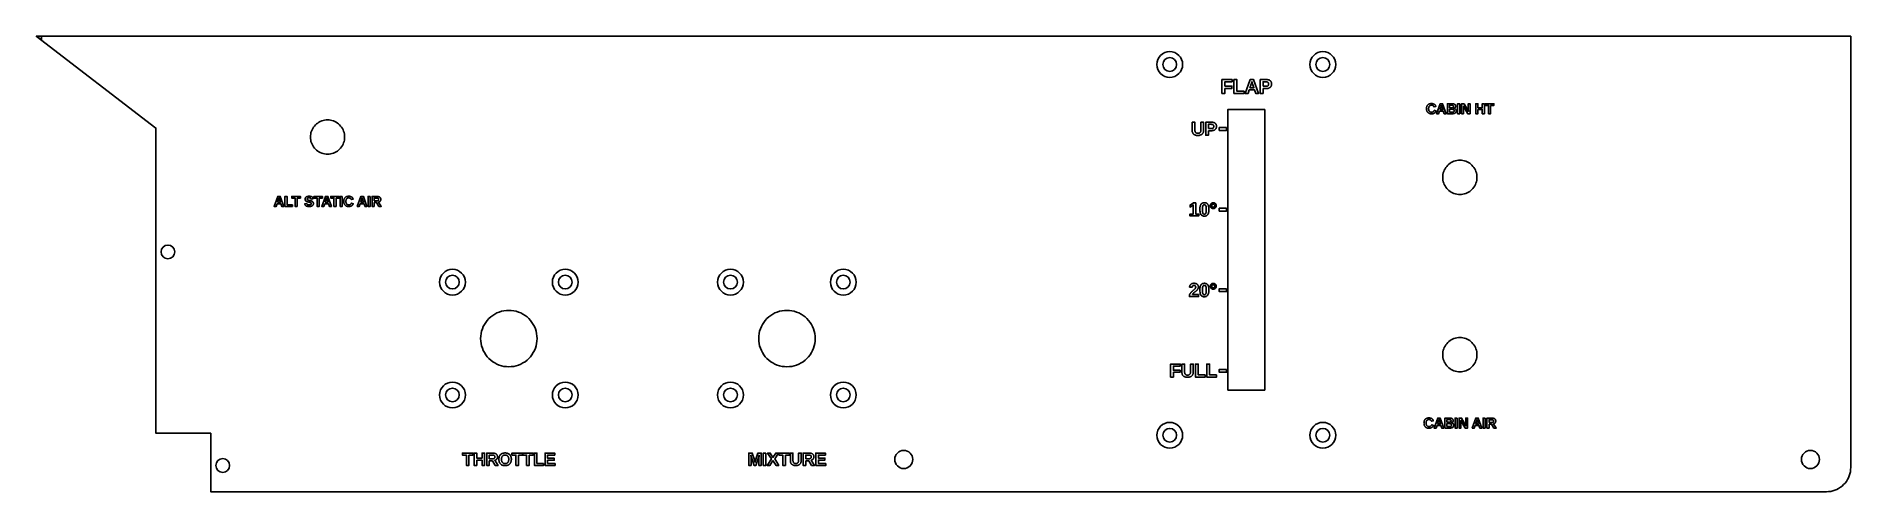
# Model space of a CAD drawing. Header units: millimetres. Extents: x 0 to 450, y 0 to 113.
import ezdxf

# ---------------------------------------------------------------- set-up
doc = ezdxf.new("R2010")
doc.units = ezdxf.units.MM
for name, color, linetype in [('COUNTERSINK', 3, 'CONTINUOUS'), ('CUT', 7, 'CONTINUOUS'), ('DRILL', 1, 'CONTINUOUS'), ('ENGRAVE', 5, 'CONTINUOUS')]:
    doc.layers.add(name, color=color, linetype=linetype)

msp = doc.modelspace()

# ---------------------------------------------------------------- linework, layer by layer
at = {"layer": 'COUNTERSINK'}
for centre in [(281.2779, 106), (319.2779, 106), (103.2779, 52), (131.2779, 52), (172.2779, 52), (200.2779, 52), (103.2779, 24), (131.2779, 24), (172.2779, 24), (200.2779, 24), (281.2779, 14), (319.2779, 14)]:
    msp.add_circle(centre, 3.2, dxfattribs=at)
at = {"layer": 'CUT'}
for points in [[(444.8009, 0.0228), (445.3199, 0.0912), (445.8309, 0.2045), (446.3299, 0.3618), (446.8139, 0.5621), (447.2779, 0.8038), (447.7189, 1.0851), (448.1349, 1.4037), (448.5209, 1.7573), (448.8739, 2.1433), (449.1929, 2.5585), (449.4739, 3), (449.7159, 3.4643), (449.9159, 3.9479), (450.0739, 4.4471), (450.1869, 4.9581), (450.2549, 5.4771), (450.2779, 6), (450.2779, 113), (0, 113), (29.6779, 90.24), (29.6779, 14.5), (43.2779, 14.5), (43.2779, 0), (444.2779, 0)], [(295.6779, 25.2), (295.6779, 94.8), (304.8779, 94.8), (304.8779, 25.2)], [(71.9079, 83.7662), (71.5399, 83.8145), (71.1779, 83.8948), (70.8239, 84.0063), (70.4819, 84.1482), (70.1529, 84.3194), (69.8399, 84.5186), (69.5459, 84.7444), (69.2729, 84.9948), (69.0219, 85.268), (68.7969, 85.5623), (68.5969, 85.875), (68.4259, 86.2038), (68.2839, 86.5464), (68.1729, 86.9001), (68.0929, 87.2622), (68.0439, 87.6295), (68.0279, 88), (68.0439, 88.3705), (68.0929, 88.7378), (68.1729, 89.0999), (68.2839, 89.4536), (68.4259, 89.7962), (68.5979, 90.1252), (68.7969, 90.4376), (69.0219, 90.7319), (69.2729, 91.0052), (69.5459, 91.2556), (69.8399, 91.4814), (70.1529, 91.6806), (70.4819, 91.8518), (70.8239, 91.9937), (71.1779, 92.1052), (71.5399, 92.1855), (71.9079, 92.2338), (72.2779, 92.25), (72.6479, 92.2338), (73.0159, 92.1855), (73.3779, 92.1052), (73.7319, 91.9937), (74.0739, 91.8518), (74.4029, 91.6805), (74.7159, 91.4814), (75.0099, 91.2556), (75.2829, 91.0052), (75.5339, 90.7319), (75.7589, 90.4376), (75.9579, 90.1252), (76.1299, 89.7962), (76.2719, 89.4536), (76.3829, 89.0999), (76.4629, 88.7378), (76.5119, 88.3705), (76.5279, 88), (76.5119, 87.6295), (76.4629, 87.2622), (76.3829, 86.9001), (76.2719, 86.5464), (76.1299, 86.2038), (75.9589, 85.875), (75.7589, 85.5623), (75.5339, 85.268), (75.2829, 84.9948), (75.0099, 84.7444), (74.7159, 84.5186), (74.4029, 84.3195), (74.0739, 84.1482), (73.7319, 84.0063), (73.3779, 83.8948), (73.0159, 83.8145), (72.6479, 83.7662), (72.2779, 83.75)], [(352.9079, 73.7662), (352.5399, 73.8145), (352.1779, 73.8948), (351.8239, 74.0063), (351.4819, 74.1482), (351.1529, 74.3194), (350.8399, 74.5186), (350.5459, 74.7444), (350.2729, 74.9948), (350.0219, 75.268), (349.7969, 75.5623), (349.5969, 75.875), (349.4259, 76.2038), (349.2839, 76.5464), (349.1729, 76.9001), (349.0929, 77.2622), (349.0439, 77.6295), (349.0279, 78), (349.0439, 78.3705), (349.0929, 78.7378), (349.1729, 79.0999), (349.2839, 79.4536), (349.4259, 79.7962), (349.5979, 80.1252), (349.7969, 80.4376), (350.0219, 80.7319), (350.2729, 81.0052), (350.5459, 81.2556), (350.8399, 81.4814), (351.1529, 81.6806), (351.4819, 81.8518), (351.8239, 81.9937), (352.1779, 82.1052), (352.5399, 82.1855), (352.9079, 82.2338), (353.2779, 82.25), (353.6479, 82.2338), (354.0159, 82.1855), (354.3779, 82.1052), (354.7319, 81.9937), (355.0739, 81.8518), (355.4029, 81.6805), (355.7159, 81.4814), (356.0099, 81.2556), (356.2829, 81.0052), (356.5339, 80.7319), (356.7589, 80.4376), (356.9579, 80.1252), (357.1299, 79.7962), (357.2719, 79.4536), (357.3829, 79.0999), (357.4629, 78.7378), (357.5119, 78.3705), (357.5279, 78), (357.5119, 77.6295), (357.4629, 77.2622), (357.3829, 76.9001), (357.2719, 76.5464), (357.1299, 76.2038), (356.9589, 75.875), (356.7589, 75.5623), (356.5339, 75.268), (356.2829, 74.9948), (356.0099, 74.7444), (355.7159, 74.5186), (355.4029, 74.3195), (355.0739, 74.1482), (354.7319, 74.0063), (354.3779, 73.8948), (354.0159, 73.8145), (353.6479, 73.7662), (353.2779, 73.75)], [(116.6679, 31.0267), (116.0629, 31.1063), (115.4659, 31.2386), (114.8839, 31.4222), (114.3199, 31.6558), (113.7779, 31.9379), (113.2629, 32.2659), (112.7779, 32.6378), (112.3279, 33.0503), (111.9159, 33.5004), (111.5439, 33.985), (111.2159, 34.5), (110.9339, 35.0418), (110.6999, 35.6058), (110.5169, 36.1882), (110.3839, 36.7845), (110.3049, 37.3899), (110.2779, 38), (110.3049, 38.6101), (110.3839, 39.2155), (110.5169, 39.8118), (110.6999, 40.3942), (110.9339, 40.9582), (111.2159, 41.5), (111.5439, 42.015), (111.9159, 42.4996), (112.3279, 42.9497), (112.7779, 43.3622), (113.2629, 43.7341), (113.7779, 44.0621), (114.3199, 44.3442), (114.8839, 44.5778), (115.4659, 44.7614), (116.0629, 44.8937), (116.6679, 44.9733), (117.2779, 45), (117.8879, 44.9733), (118.4929, 44.8937), (119.0899, 44.7614), (119.6719, 44.5778), (120.2359, 44.3442), (120.7779, 44.0621), (121.2929, 43.7341), (121.7779, 43.3622), (122.2279, 42.9497), (122.6399, 42.4996), (123.0119, 42.015), (123.3399, 41.5), (123.6219, 40.9582), (123.8559, 40.3942), (124.0389, 39.8118), (124.1719, 39.2155), (124.2509, 38.6101), (124.2779, 38), (124.2509, 37.3899), (124.1719, 36.7845), (124.0389, 36.1882), (123.8559, 35.6058), (123.6219, 35.0418), (123.3399, 34.5), (123.0119, 33.985), (122.6399, 33.5004), (122.2279, 33.0503), (121.7779, 32.6378), (121.2929, 32.2659), (120.7779, 31.9379), (120.2359, 31.6558), (119.6719, 31.4222), (119.0899, 31.2386), (118.4929, 31.1063), (117.8879, 31.0267), (117.2779, 31)], [(185.6679, 31.0267), (185.0629, 31.1063), (184.4659, 31.2386), (183.8839, 31.4222), (183.3199, 31.6558), (182.7779, 31.9379), (182.2629, 32.2659), (181.7779, 32.6378), (181.3279, 33.0503), (180.9159, 33.5004), (180.5439, 33.985), (180.2159, 34.5), (179.9339, 35.0418), (179.6999, 35.6058), (179.5169, 36.1882), (179.3839, 36.7845), (179.3049, 37.3899), (179.2779, 38), (179.3049, 38.6101), (179.3839, 39.2155), (179.5169, 39.8118), (179.6999, 40.3942), (179.9339, 40.9582), (180.2159, 41.5), (180.5439, 42.015), (180.9159, 42.4996), (181.3279, 42.9497), (181.7779, 43.3622), (182.2629, 43.7341), (182.7779, 44.0621), (183.3199, 44.3442), (183.8839, 44.5778), (184.4659, 44.7614), (185.0629, 44.8937), (185.6679, 44.9733), (186.2779, 45), (186.8879, 44.9733), (187.4929, 44.8937), (188.0899, 44.7614), (188.6719, 44.5778), (189.2359, 44.3442), (189.7779, 44.0621), (190.2929, 43.7341), (190.7779, 43.3622), (191.2279, 42.9497), (191.6399, 42.4996), (192.0119, 42.015), (192.3399, 41.5), (192.6219, 40.9582), (192.8559, 40.3942), (193.0389, 39.8118), (193.1719, 39.2155), (193.2509, 38.6101), (193.2779, 38), (193.2509, 37.3899), (193.1719, 36.7845), (193.0389, 36.1882), (192.8559, 35.6058), (192.6219, 35.0418), (192.3399, 34.5), (192.0119, 33.985), (191.6399, 33.5004), (191.2279, 33.0503), (190.7779, 32.6378), (190.2929, 32.2659), (189.7779, 31.9379), (189.2359, 31.6558), (188.6719, 31.4222), (188.0899, 31.2386), (187.4929, 31.1063), (186.8879, 31.0267), (186.2779, 31)], [(352.9079, 29.7662), (352.5399, 29.8145), (352.1779, 29.8948), (351.8239, 30.0063), (351.4819, 30.1482), (351.1529, 30.3194), (350.8399, 30.5186), (350.5459, 30.7444), (350.2729, 30.9948), (350.0219, 31.268), (349.7969, 31.5623), (349.5969, 31.875), (349.4259, 32.2038), (349.2839, 32.5464), (349.1729, 32.9001), (349.0929, 33.2622), (349.0439, 33.6295), (349.0279, 34), (349.0439, 34.3705), (349.0929, 34.7378), (349.1729, 35.0999), (349.2839, 35.4536), (349.4259, 35.7962), (349.5979, 36.1252), (349.7969, 36.4376), (350.0219, 36.7319), (350.2729, 37.0052), (350.5459, 37.2556), (350.8399, 37.4814), (351.1529, 37.6806), (351.4819, 37.8518), (351.8239, 37.9937), (352.1779, 38.1052), (352.5399, 38.1855), (352.9079, 38.2338), (353.2779, 38.25), (353.6479, 38.2338), (354.0159, 38.1855), (354.3779, 38.1052), (354.7319, 37.9937), (355.0739, 37.8518), (355.4029, 37.6805), (355.7159, 37.4814), (356.0099, 37.2556), (356.2829, 37.0052), (356.5339, 36.7319), (356.7589, 36.4376), (356.9579, 36.1252), (357.1299, 35.7962), (357.2719, 35.4536), (357.3829, 35.0999), (357.4629, 34.7378), (357.5119, 34.3705), (357.5279, 34), (357.5119, 33.6295), (357.4629, 33.2622), (357.3829, 32.9001), (357.2719, 32.5464), (357.1299, 32.2038), (356.9589, 31.875), (356.7589, 31.5623), (356.5339, 31.268), (356.2829, 30.9948), (356.0099, 30.7444), (355.7159, 30.5186), (355.4029, 30.3195), (355.0739, 30.1482), (354.7319, 30.0063), (354.3779, 29.8948), (354.0159, 29.8145), (353.6479, 29.7662), (353.2779, 29.75)]]:
    msp.add_lwpolyline(points, close=True, dxfattribs=at)
at = {"layer": 'DRILL'}
msp.add_lwpolyline([(1.2779, 113), (0.0822, 113), (1.2779, 112.083)], close=True, dxfattribs=at)
for centre, radius in [((281.2779, 106), 1.7), ((319.2779, 106), 1.7), ((32.6779, 59.5), 1.7), ((103.2779, 52), 1.7), ((131.2779, 52), 1.7), ((172.2779, 52), 1.7), ((200.2779, 52), 1.7), ((103.2779, 24), 1.7), ((131.2779, 24), 1.7), ((172.2779, 24), 1.7), ((200.2779, 24), 1.7), ((281.2779, 14), 1.7), ((319.2779, 14), 1.7), ((215.2779, 8), 2.25), ((440.2779, 8), 2.25), ((46.2779, 6.5), 1.7)]:
    msp.add_circle(centre, radius, dxfattribs=at)
at = {"layer": 'ENGRAVE'}
for points in [[(294.9579, 100.083), (296.7189, 100.083), (296.7189, 100.639), (294.9579, 100.639), (294.9579, 101.704), (296.7749, 101.704), (296.7749, 102.26), (294.2379, 102.26), (294.2379, 98.8204), (294.9579, 98.8204)], [(299.7869, 99.377), (297.9409, 99.377), (297.9409, 102.26), (297.2209, 102.26), (297.2209, 98.8204), (299.7869, 98.8204)], [(301.0189, 99.6992), (302.3299, 99.6992), (302.6349, 98.8204), (303.3479, 98.8204), (302.0979, 102.26), (301.2479, 102.26), (299.9939, 98.8204), (300.7139, 98.8204)], [(301.1799, 100.241), (301.2539, 100.456), (301.3199, 100.65), (301.3799, 100.824), (301.4319, 100.978), (301.4779, 101.111), (301.5159, 101.225), (301.5479, 101.318), (301.5719, 101.391), (301.5899, 101.444), (301.5999, 101.476), (301.6069, 101.499), (301.6129, 101.52), (301.6259, 101.562), (301.6369, 101.602), (301.6429, 101.622), (301.6539, 101.659), (301.6589, 101.677), (301.6729, 101.73), (301.7239, 101.562), (301.8289, 101.23), (302.1689, 100.241)], [(304.4499, 100.031), (305.3039, 100.031), (305.3809, 100.033), (305.4549, 100.037), (305.5279, 100.044), (305.5979, 100.054), (305.6659, 100.067), (305.7319, 100.083), (305.7959, 100.101), (305.8569, 100.123), (305.9169, 100.147), (305.9749, 100.174), (306.0299, 100.204), (306.0819, 100.236), (306.1319, 100.27), (306.1789, 100.307), (306.2239, 100.346), (306.2659, 100.388), (306.3049, 100.432), (306.3419, 100.478), (306.3759, 100.527), (306.4079, 100.578), (306.4369, 100.631), (306.4619, 100.685), (306.4849, 100.741), (306.5049, 100.798), (306.5209, 100.857), (306.5349, 100.917), (306.5459, 100.978), (306.5529, 101.041), (306.5579, 101.106), (306.5589, 101.171), (306.5559, 101.273), (306.5459, 101.37), (306.5289, 101.462), (306.5059, 101.55), (306.4759, 101.632), (306.4389, 101.71), (306.3959, 101.784), (306.3459, 101.853), (306.2889, 101.916), (306.2259, 101.976), (306.1559, 102.03), (306.0809, 102.078), (305.9999, 102.121), (305.9139, 102.158), (305.8219, 102.189), (305.7239, 102.215), (305.6199, 102.234), (305.5109, 102.249), (305.3959, 102.257), (305.2749, 102.26), (303.7299, 102.26), (303.7299, 98.8204), (304.4499, 98.8204)], [(304.4499, 100.585), (304.4499, 101.701), (305.1949, 101.701), (305.3159, 101.696), (305.4249, 101.679), (305.5209, 101.652), (305.6039, 101.614), (305.6739, 101.566), (305.7319, 101.506), (305.7769, 101.435), (305.8089, 101.354), (305.8279, 101.262), (305.8339, 101.159), (305.8329, 101.105), (305.8279, 101.053), (305.8199, 101.004), (305.8079, 100.957), (305.7939, 100.913), (305.7759, 100.872), (305.7549, 100.833), (305.7309, 100.797), (305.7039, 100.764), (305.6729, 100.733), (305.6389, 100.705), (305.6029, 100.68), (305.5639, 100.658), (305.5219, 100.639), (305.4779, 100.622), (305.4299, 100.609), (305.3799, 100.599), (305.3279, 100.591), (305.2719, 100.587), (305.2139, 100.585)], [(346.3339, 93.7526), (346.4099, 93.7579), (346.4829, 93.7667), (346.5539, 93.7789), (346.6229, 93.7947), (346.6899, 93.814), (346.7539, 93.8368), (346.8159, 93.8631), (346.8759, 93.893), (346.9339, 93.9263), (346.9889, 93.9632), (347.0419, 94.0038), (347.0919, 94.0481), (347.1389, 94.0961), (347.1829, 94.1478), (347.2239, 94.2031), (347.2629, 94.2622), (347.2989, 94.3249), (347.3329, 94.3913), (347.3629, 94.4614), (346.9099, 94.6324), (346.8709, 94.5426), (346.8249, 94.4623), (346.7739, 94.3914), (346.7179, 94.33), (346.6549, 94.278), (346.5869, 94.2355), (346.5129, 94.2024), (346.4329, 94.1788), (346.3469, 94.1646), (346.2559, 94.1599), (346.1869, 94.1622), (346.1209, 94.1689), (346.0579, 94.1802), (345.9989, 94.196), (345.9429, 94.2163), (345.8909, 94.2411), (345.8419, 94.2705), (345.7959, 94.3043), (345.7529, 94.3427), (345.7139, 94.3856), (345.6779, 94.4328), (345.6459, 94.484), (345.6179, 94.5392), (345.5939, 94.5986), (345.5729, 94.662), (345.5559, 94.7294), (345.5429, 94.8009), (345.5339, 94.8764), (345.5279, 94.9561), (345.5259, 95.0397), (345.5279, 95.122), (345.5329, 95.2001), (345.5429, 95.2743), (345.5549, 95.3444), (345.5719, 95.4104), (345.5919, 95.4724), (345.6159, 95.5303), (345.6429, 95.5841), (345.6739, 95.6339), (345.7089, 95.6797), (345.7469, 95.7212), (345.7879, 95.7584), (345.8329, 95.7912), (345.8819, 95.8196), (345.9339, 95.8437), (345.9889, 95.8634), (346.0479, 95.8786), (346.1099, 95.8896), (346.1749, 95.8961), (346.2439, 95.8983), (346.2889, 95.8972), (346.3339, 95.8939), (346.3769, 95.8884), (346.4189, 95.8807), (346.4599, 95.8708), (346.4989, 95.8587), (346.5369, 95.8443), (346.5739, 95.8278), (346.6099, 95.8091), (346.6449, 95.7881), (346.6779, 95.7653), (346.7079, 95.741), (346.7369, 95.7151), (346.7629, 95.6877), (346.7869, 95.6588), (346.8089, 95.6283), (346.8279, 95.5963), (346.8449, 95.5628), (346.8599, 95.5277), (346.8729, 95.4911), (347.3319, 95.6162), (347.3079, 95.6826), (347.2809, 95.7458), (347.2499, 95.8056), (347.2169, 95.8621), (347.1799, 95.9153), (347.1389, 95.9652), (347.0959, 96.0119), (347.0489, 96.0552), (346.9989, 96.0952), (346.9449, 96.1319), (346.8889, 96.1653), (346.8289, 96.1951), (346.7659, 96.2214), (346.6989, 96.2442), (346.6299, 96.2635), (346.5569, 96.2793), (346.4809, 96.2916), (346.4019, 96.3004), (346.3189, 96.3056), (346.2329, 96.3074), (346.1159, 96.3041), (346.0049, 96.2943), (345.8989, 96.2779), (345.7989, 96.2549), (345.7049, 96.2254), (345.6159, 96.1893), (345.5329, 96.1467), (345.4559, 96.0975), (345.3839, 96.0418), (345.3179, 95.9794), (345.2579, 95.911), (345.2039, 95.8369), (345.1569, 95.7571), (345.1159, 95.6717), (345.0809, 95.5806), (345.0529, 95.4837), (345.0309, 95.3812), (345.0149, 95.2731), (345.0059, 95.1592), (345.0029, 95.0397), (345.0059, 94.9204), (345.0159, 94.8065), (345.0319, 94.6981), (345.0549, 94.595), (345.0839, 94.4973), (345.1199, 94.4051), (345.1629, 94.3183), (345.2119, 94.2369), (345.2669, 94.1609), (345.3299, 94.0903), (345.3979, 94.0258), (345.4709, 93.9681), (345.5499, 93.9172), (345.6349, 93.8731), (345.7249, 93.8357), (345.8199, 93.8052), (345.9209, 93.7814), (346.0269, 93.7645), (346.1389, 93.7543), (346.2559, 93.7509)], [(348.2319, 94.4209), (349.1779, 94.4209), (349.3989, 93.7861), (349.9139, 93.7861), (349.0109, 96.2704), (348.3969, 96.2704), (347.4909, 93.7861), (348.0109, 93.7861)], [(348.3479, 94.8123), (348.4009, 94.9672), (348.4489, 95.1075), (348.4919, 95.2332), (348.5299, 95.3443), (348.5629, 95.4408), (348.5909, 95.5227), (348.6139, 95.59), (348.6309, 95.6428), (348.6439, 95.6809), (348.6509, 95.7044), (348.6609, 95.7361), (348.6699, 95.7664), (348.6779, 95.7954), (348.6819, 95.8093), (348.6899, 95.8361), (348.6929, 95.849), (348.7039, 95.8878), (348.7409, 95.7661), (348.8169, 95.5263), (349.0619, 94.8123)], [(351.5209, 93.788), (351.6049, 93.7935), (351.6849, 93.8028), (351.7619, 93.8158), (351.8339, 93.8324), (351.9029, 93.8528), (351.9679, 93.8768), (352.0279, 93.9046), (352.0849, 93.9361), (352.1379, 93.9713), (352.1859, 94.0098), (352.2289, 94.0515), (352.2669, 94.0961), (352.2999, 94.1439), (352.3279, 94.1947), (352.3509, 94.2486), (352.3689, 94.3056), (352.3809, 94.3656), (352.3889, 94.4287), (352.3919, 94.4949), (352.3899, 94.5447), (352.3849, 94.5925), (352.3769, 94.6383), (352.3659, 94.6821), (352.3519, 94.7239), (352.3349, 94.7637), (352.3139, 94.8015), (352.2909, 94.8374), (352.2639, 94.8712), (352.2339, 94.9031), (352.2009, 94.9327), (352.1649, 94.96), (352.1259, 94.9849), (352.0839, 95.0074), (352.0399, 95.0276), (351.9929, 95.0453), (351.9419, 95.0607), (351.8889, 95.0737), (351.8329, 95.0844), (351.7739, 95.0926), (351.8209, 95.1038), (351.8649, 95.1168), (351.9069, 95.1318), (351.9469, 95.1486), (351.9839, 95.1673), (352.0179, 95.1879), (352.0499, 95.2104), (352.0799, 95.2348), (352.1069, 95.261), (352.1309, 95.2892), (352.1539, 95.3189), (352.1739, 95.35), (352.1909, 95.3824), (352.2059, 95.4161), (352.2189, 95.4512), (352.2299, 95.4875), (352.2379, 95.5252), (352.2439, 95.5642), (352.2479, 95.6046), (352.2489, 95.6462), (352.2459, 95.7064), (352.2389, 95.7636), (352.2279, 95.8178), (352.2109, 95.8689), (352.1899, 95.9171), (352.1649, 95.9622), (352.1339, 96.0043), (352.0989, 96.0434), (352.0589, 96.0795), (352.0149, 96.1125), (351.9659, 96.1425), (351.9129, 96.1694), (351.8549, 96.193), (351.7929, 96.2135), (351.7259, 96.2309), (351.6549, 96.2451), (351.5799, 96.2562), (351.4999, 96.2641), (351.4149, 96.2688), (351.3269, 96.2704), (350.1889, 96.2704), (350.1889, 93.7861), (351.4319, 93.7861)], [(350.7089, 95.2689), (350.7089, 95.8842), (351.3019, 95.8842), (351.3429, 95.8835), (351.3819, 95.8814), (351.4189, 95.8779), (351.4529, 95.873), (351.4859, 95.8666), (351.5169, 95.8588), (351.5449, 95.8497), (351.5719, 95.8391), (351.5959, 95.8271), (351.6179, 95.8137), (351.6389, 95.7986), (351.6569, 95.7816), (351.6729, 95.7627), (351.6869, 95.7418), (351.6979, 95.7189), (351.7079, 95.6942), (351.7149, 95.6675), (351.7209, 95.6388), (351.7239, 95.6082), (351.7249, 95.5757), (351.7239, 95.5458), (351.7209, 95.5174), (351.7159, 95.4906), (351.7089, 95.4653), (351.6999, 95.4415), (351.6889, 95.4192), (351.6759, 95.3985), (351.6609, 95.3793), (351.6439, 95.3617), (351.6249, 95.3456), (351.6039, 95.331), (351.5809, 95.318), (351.5549, 95.3065), (351.5259, 95.2965), (351.4959, 95.2881), (351.4619, 95.2812), (351.4269, 95.2758), (351.3889, 95.272), (351.3479, 95.2697), (351.3049, 95.2689)], [(350.7089, 94.1723), (350.7089, 94.8846), (351.3689, 94.8846), (351.4639, 94.8811), (351.5489, 94.8706), (351.6239, 94.8531), (351.6889, 94.8287), (351.7439, 94.7973), (351.7899, 94.7589), (351.8249, 94.7135), (351.8499, 94.6611), (351.8649, 94.6018), (351.8699, 94.5354), (351.8679, 94.5), (351.8649, 94.4664), (351.8589, 94.4347), (351.8509, 94.4047), (351.8409, 94.3766), (351.8279, 94.3502), (351.8129, 94.3257), (351.7959, 94.303), (351.7759, 94.2821), (351.7539, 94.263), (351.7299, 94.2458), (351.7029, 94.2304), (351.6729, 94.2168), (351.6399, 94.2049), (351.6049, 94.195), (351.5669, 94.1868), (351.5259, 94.1804), (351.4829, 94.1759), (351.4369, 94.1732), (351.3879, 94.1723)], [(353.2559, 96.2704), (352.7359, 96.2704), (352.7359, 93.7861), (353.2559, 93.7861)], [(354.1779, 95.2513), (354.1769, 95.2862), (354.1759, 95.3233), (354.1749, 95.3627), (354.1729, 95.4042), (354.1699, 95.4479), (354.1659, 95.4937), (354.1619, 95.5418), (354.1569, 95.5921), (354.1519, 95.6445), (354.1459, 95.6991), (355.2289, 93.7861), (355.8389, 93.7861), (355.8389, 96.2704), (355.3769, 96.2704), (355.3769, 94.8264), (355.3769, 94.7822), (355.3779, 94.737), (355.3799, 94.6909), (355.3819, 94.6439), (355.3849, 94.5959), (355.3879, 94.5469), (355.3919, 94.497), (355.3969, 94.4461), (355.4019, 94.3943), (355.4079, 94.3415), (354.3099, 96.2704), (353.7159, 96.2704), (353.7159, 93.7861), (354.1779, 93.7861)], [(357.7619, 94.8511), (358.8449, 94.8511), (358.8449, 93.7861), (359.3649, 93.7861), (359.3649, 96.2704), (358.8449, 96.2704), (358.8449, 95.2812), (357.7619, 95.2812), (357.7619, 96.2704), (357.2419, 96.2704), (357.2419, 93.7861), (357.7619, 93.7861)], [(360.9099, 95.8684), (361.7139, 95.8684), (361.7139, 96.2704), (359.5879, 96.2704), (359.5879, 95.8684), (360.3899, 95.8684), (360.3899, 93.7861), (360.9099, 93.7861)], [(288.3739, 88.3944), (288.5029, 88.4046), (288.6259, 88.4216), (288.7429, 88.4454), (288.8529, 88.476), (288.9569, 88.5134), (289.0549, 88.5576), (289.1469, 88.6086), (289.2329, 88.6664), (289.3119, 88.731), (289.3849, 88.8018), (289.4489, 88.8782), (289.5069, 88.9601), (289.5559, 89.0475), (289.5979, 89.1406), (289.6329, 89.2391), (289.6589, 89.3433), (289.6779, 89.453), (289.6899, 89.5682), (289.6939, 89.689), (289.6939, 91.6857), (289.0129, 91.6857), (289.0129, 89.7305), (289.0119, 89.6544), (289.0059, 89.5819), (288.9959, 89.513), (288.9819, 89.4478), (288.9639, 89.3861), (288.9429, 89.3281), (288.9169, 89.2737), (288.8879, 89.2229), (288.8549, 89.1758), (288.8179, 89.1322), (288.7769, 89.0926), (288.7319, 89.0571), (288.6849, 89.0258), (288.6339, 88.9987), (288.5789, 88.9757), (288.5219, 88.9569), (288.4609, 88.9423), (288.3959, 88.9319), (288.3279, 88.9256), (288.2569, 88.9235), (288.1879, 88.9255), (288.1219, 88.9315), (288.0599, 88.9415), (288.0009, 88.9555), (287.9449, 88.9734), (287.8929, 88.9953), (287.8439, 89.0213), (287.7989, 89.0512), (287.7569, 89.0851), (287.7189, 89.123), (287.6839, 89.1647), (287.6529, 89.2102), (287.6249, 89.2594), (287.6019, 89.3122), (287.5809, 89.3688), (287.5649, 89.4291), (287.5519, 89.4931), (287.5429, 89.5609), (287.5369, 89.6323), (287.5359, 89.7075), (287.5359, 91.6857), (286.8549, 91.6857), (286.8549, 89.6544), (286.8589, 89.5355), (286.8699, 89.4222), (286.8869, 89.3145), (286.9119, 89.2125), (286.9439, 89.1161), (286.9839, 89.0253), (287.0299, 88.9401), (287.0829, 88.8606), (287.1439, 88.7867), (287.2119, 88.7184), (287.2859, 88.6561), (287.3669, 88.6005), (287.4539, 88.5514), (287.5469, 88.5088), (287.6469, 88.4728), (287.7519, 88.4433), (287.8649, 88.4204), (287.9829, 88.4041), (288.1079, 88.3942), (288.2389, 88.391)], [(290.8979, 89.5807), (291.7049, 89.5807), (291.7769, 89.582), (291.8479, 89.5861), (291.9159, 89.5928), (291.9819, 89.6022), (292.0469, 89.6144), (292.1089, 89.6292), (292.1689, 89.6467), (292.2279, 89.667), (292.2839, 89.6899), (292.3379, 89.7155), (292.3899, 89.7436), (292.4399, 89.774), (292.4869, 89.8065), (292.5309, 89.8413), (292.5739, 89.8784), (292.6129, 89.9176), (292.6499, 89.9592), (292.6849, 90.0029), (292.7169, 90.0489), (292.7469, 90.0971), (292.7739, 90.1471), (292.7989, 90.1985), (292.8199, 90.2511), (292.8389, 90.3052), (292.8539, 90.3605), (292.8669, 90.4172), (292.8769, 90.4753), (292.8849, 90.5346), (292.8889, 90.5953), (292.8899, 90.6574), (292.8869, 90.7534), (292.8779, 90.8449), (292.8619, 90.932), (292.8399, 91.0147), (292.8119, 91.0928), (292.7769, 91.1666), (292.7359, 91.2359), (292.6889, 91.3008), (292.6349, 91.3611), (292.5759, 91.4171), (292.5099, 91.4681), (292.4389, 91.5138), (292.3629, 91.5541), (292.2809, 91.589), (292.1939, 91.6185), (292.1009, 91.6427), (292.0029, 91.6615), (291.8999, 91.6749), (291.7909, 91.683), (291.6769, 91.6857), (290.2179, 91.6857), (290.2179, 88.4371), (290.8979, 88.4371)], [(290.8979, 90.104), (290.8979, 91.1577), (291.6009, 91.1577), (291.7159, 91.1526), (291.8189, 91.1372), (291.9089, 91.1116), (291.9879, 91.0758), (292.0539, 91.0297), (292.1089, 90.9734), (292.1509, 90.9069), (292.1809, 90.8301), (292.1989, 90.7431), (292.2049, 90.6458), (292.2039, 90.5945), (292.1989, 90.5456), (292.1919, 90.4992), (292.1809, 90.4553), (292.1669, 90.4138), (292.1509, 90.3748), (292.1309, 90.3383), (292.1079, 90.3042), (292.0819, 90.2726), (292.0529, 90.2435), (292.0219, 90.217), (291.9869, 90.1933), (291.9499, 90.1724), (291.9109, 90.1542), (291.8689, 90.1389), (291.8239, 90.1263), (291.7769, 90.1166), (291.7269, 90.1096), (291.6749, 90.1054), (291.6199, 90.104)], [(295.3779, 90.35), (293.5779, 90.35), (293.5779, 89.65), (295.3779, 89.65)], [(59.7559, 71.4209), (60.7029, 71.4209), (60.9229, 70.7861), (61.4379, 70.7861), (60.5349, 73.2704), (59.9219, 73.2704), (59.0149, 70.7861), (59.5349, 70.7861)], [(59.8719, 71.8123), (59.9249, 71.9672), (59.9729, 72.1075), (60.0169, 72.2332), (60.0539, 72.3443), (60.0869, 72.4408), (60.1149, 72.5227), (60.1379, 72.59), (60.1549, 72.6428), (60.1679, 72.6809), (60.1749, 72.7044), (60.1849, 72.7361), (60.1899, 72.7515), (60.1979, 72.7811), (60.2029, 72.7954), (60.2099, 72.8229), (60.2179, 72.849), (60.2279, 72.8878), (60.2649, 72.7661), (60.3409, 72.5263), (60.5859, 71.8123)], [(63.5669, 71.1881), (62.2339, 71.1881), (62.2339, 73.2704), (61.7139, 73.2704), (61.7139, 70.7861), (63.5669, 70.7861)], [(64.7269, 72.8684), (65.5309, 72.8684), (65.5309, 73.2704), (63.4049, 73.2704), (63.4049, 72.8684), (64.2069, 72.8684), (64.2069, 70.7861), (64.7269, 70.7861)], [(67.8029, 70.7528), (67.8999, 70.7586), (67.9919, 70.7682), (68.0789, 70.7818), (68.1609, 70.7991), (68.2379, 70.8204), (68.3099, 70.8455), (68.3769, 70.8744), (68.4379, 70.9072), (68.4949, 70.9439), (68.5469, 70.9843), (68.5929, 71.028), (68.6329, 71.0752), (68.6679, 71.1259), (68.6979, 71.18), (68.7219, 71.2375), (68.7409, 71.2985), (68.7549, 71.3629), (68.7629, 71.4307), (68.7659, 71.502), (68.7649, 71.5326), (68.7639, 71.5626), (68.7619, 71.5918), (68.7579, 71.6203), (68.7539, 71.6481), (68.7489, 71.6751), (68.7419, 71.7015), (68.7349, 71.7271), (68.7269, 71.752), (68.7179, 71.7761), (68.7079, 71.7996), (68.6969, 71.8224), (68.6859, 71.8445), (68.6729, 71.866), (68.6599, 71.8868), (68.6459, 71.9069), (68.6309, 71.9263), (68.6149, 71.9451), (68.5979, 71.9632), (68.5809, 71.9807), (68.5619, 71.9975), (68.5419, 72.014), (68.5209, 72.03), (68.4979, 72.0457), (68.4749, 72.0609), (68.4499, 72.0756), (68.4229, 72.09), (68.3959, 72.1039), (68.3669, 72.1174), (68.3359, 72.1305), (68.3039, 72.1435), (68.2669, 72.1567), (68.2259, 72.1701), (68.1799, 72.1838), (68.1309, 72.1977), (68.0779, 72.2119), (68.0209, 72.2262), (67.9589, 72.2408), (67.8939, 72.2556), (67.8239, 72.2707), (67.7659, 72.2835), (67.7119, 72.2959), (67.6619, 72.3078), (67.6159, 72.3193), (67.5729, 72.3304), (67.5349, 72.341), (67.5019, 72.3512), (67.4719, 72.3609), (67.4459, 72.3702), (67.4239, 72.3791), (67.4049, 72.3879), (67.3859, 72.3971), (67.3689, 72.4067), (67.3529, 72.4166), (67.3369, 72.4269), (67.3229, 72.4376), (67.3099, 72.4486), (67.2969, 72.4601), (67.2859, 72.4718), (67.2749, 72.484), (67.2659, 72.4967), (67.2569, 72.5101), (67.2489, 72.5242), (67.2429, 72.539), (67.2369, 72.5545), (67.2329, 72.5708), (67.2289, 72.5877), (67.2269, 72.6053), (67.2249, 72.6237), (67.2249, 72.6427), (67.2299, 72.699), (67.2439, 72.7493), (67.2669, 72.7938), (67.2999, 72.8323), (67.3429, 72.8648), (67.3949, 72.8915), (67.4559, 72.9122), (67.5269, 72.927), (67.6079, 72.9359), (67.6969, 72.9389), (67.7409, 72.9381), (67.7819, 72.9357), (67.8209, 72.9316), (67.8589, 72.9259), (67.8939, 72.9186), (67.9269, 72.9097), (67.9579, 72.8991), (67.9869, 72.887), (68.0139, 72.8732), (68.0379, 72.8578), (68.0609, 72.8408), (68.0829, 72.8222), (68.1029, 72.802), (68.1209, 72.7802), (68.1369, 72.7568), (68.1519, 72.7319), (68.1659, 72.7054), (68.1779, 72.6772), (68.1879, 72.6475), (68.1959, 72.6162), (68.7009, 72.685), (68.6859, 72.7498), (68.6669, 72.8107), (68.6459, 72.868), (68.6209, 72.9214), (68.5919, 72.9711), (68.5609, 73.017), (68.5259, 73.0591), (68.4879, 73.0974), (68.4459, 73.132), (68.4019, 73.1628), (68.3529, 73.1903), (68.2999, 73.2149), (68.2419, 73.2365), (68.1789, 73.2553), (68.1119, 73.2712), (68.0409, 73.2843), (67.9639, 73.2944), (67.8829, 73.3016), (67.7979, 73.3059), (67.7079, 73.3074), (67.6139, 73.3056), (67.5239, 73.3002), (67.4389, 73.2913), (67.3579, 73.2788), (67.2819, 73.2626), (67.2109, 73.243), (67.1439, 73.2197), (67.0819, 73.1929), (67.0249, 73.1624), (66.9719, 73.1284), (66.9239, 73.0911), (66.8809, 73.0505), (66.8429, 73.0069), (66.8099, 72.96), (66.7819, 72.91), (66.7589, 72.8569), (66.7419, 72.8006), (66.7289, 72.7411), (66.7209, 72.6785), (66.7189, 72.6127), (66.7189, 72.5866), (66.7199, 72.561), (66.7219, 72.5361), (66.7239, 72.5117), (66.7269, 72.488), (66.7309, 72.4648), (66.7359, 72.4423), (66.7409, 72.4203), (66.7469, 72.399), (66.7529, 72.3782), (66.7599, 72.358), (66.7679, 72.3384), (66.7759, 72.3193), (66.7849, 72.3007), (66.7939, 72.2826), (66.8039, 72.265), (66.8149, 72.248), (66.8259, 72.2315), (66.8369, 72.2156), (66.8489, 72.2001), (66.8619, 72.1852), (66.8749, 72.1707), (66.8889, 72.1566), (66.9029, 72.143), (66.9179, 72.1298), (66.9329, 72.1171), (66.9489, 72.1048), (66.9649, 72.0929), (66.9819, 72.0815), (66.9989, 72.0705), (67.0169, 72.0599), (67.0349, 72.0496), (67.0539, 72.0396), (67.0729, 72.0298), (67.0929, 72.0203), (67.1129, 72.0111), (67.1329, 72.0022), (67.1539, 71.9935), (67.1749, 71.9852), (67.1969, 71.9771), (67.2199, 71.9689), (67.2469, 71.9602), (67.2769, 71.951), (67.3109, 71.9413), (67.3479, 71.9311), (67.3889, 71.9203), (67.4329, 71.9091), (67.4799, 71.8973), (67.5299, 71.885), (67.5849, 71.8722), (67.6469, 71.8594), (67.7049, 71.8469), (67.7589, 71.8348), (67.8089, 71.8231), (67.8549, 71.8118), (67.8959, 71.8009), (67.9339, 71.7904), (67.9669, 71.7802), (67.9959, 71.7705), (68.0209, 71.7611), (68.0429, 71.7517), (68.0639, 71.7419), (68.0839, 71.7316), (68.1039, 71.7208), (68.1219, 71.7096), (68.1389, 71.6979), (68.1549, 71.6857), (68.1699, 71.6731), (68.1839, 71.66), (68.1969, 71.6465), (68.2089, 71.6324), (68.2199, 71.6175), (68.2289, 71.6019), (68.2369, 71.5856), (68.2439, 71.5685), (68.2499, 71.5507), (68.2539, 71.5321), (68.2569, 71.5128), (68.2589, 71.4928), (68.2599, 71.472), (68.2539, 71.409), (68.2379, 71.3527), (68.2109, 71.3029), (68.1729, 71.2598), (68.1239, 71.2234), (68.0639, 71.1935), (67.9929, 71.1703), (67.9109, 71.1538), (67.8179, 71.1438), (67.7149, 71.1405), (67.6639, 71.1414), (67.6139, 71.1441), (67.5679, 71.1485), (67.5229, 71.1548), (67.4809, 71.1628), (67.4409, 71.1726), (67.4029, 71.1841), (67.3679, 71.1975), (67.3349, 71.2126), (67.3039, 71.2295), (67.2749, 71.2484), (67.2489, 71.2695), (67.2239, 71.2927), (67.2009, 71.3181), (67.1799, 71.3457), (67.1609, 71.3754), (67.1439, 71.4073), (67.1289, 71.4414), (67.1159, 71.4776), (67.1049, 71.5161), (66.6019, 71.4332), (66.6199, 71.3662), (66.6409, 71.3027), (66.6659, 71.2426), (66.6959, 71.1861), (66.7289, 71.133), (66.7649, 71.0835), (66.8059, 71.0374), (66.8509, 70.9948), (66.8989, 70.9557), (66.9519, 70.9201), (67.0079, 70.888), (67.0679, 70.8592), (67.1329, 70.8338), (67.2019, 70.8118), (67.2749, 70.7932), (67.3519, 70.778), (67.4329, 70.7661), (67.5179, 70.7576), (67.6069, 70.7526), (67.7009, 70.7509)], [(70.2129, 72.8684), (71.0169, 72.8684), (71.0169, 73.2704), (68.8909, 73.2704), (68.8909, 72.8684), (69.6929, 72.8684), (69.6929, 70.7861), (70.2129, 70.7861)], [(71.5729, 71.4209), (72.5199, 71.4209), (72.7409, 70.7861), (73.2549, 70.7861), (72.3529, 73.2704), (71.7389, 73.2704), (70.8329, 70.7861), (71.3529, 70.7861)], [(71.6899, 71.8123), (71.7429, 71.9672), (71.7909, 72.1075), (71.8339, 72.2332), (71.8719, 72.3443), (71.9049, 72.4408), (71.9329, 72.5227), (71.9549, 72.59), (71.9729, 72.6428), (71.9859, 72.6809), (71.9929, 72.7044), (72.0029, 72.7361), (72.0119, 72.7664), (72.0199, 72.7954), (72.0239, 72.8093), (72.0319, 72.8361), (72.0349, 72.849), (72.0459, 72.8878), (72.0829, 72.7661), (72.1589, 72.5263), (72.4039, 71.8123)], [(74.3909, 72.8684), (75.1949, 72.8684), (75.1949, 73.2704), (73.0679, 73.2704), (73.0679, 72.8684), (73.8709, 72.8684), (73.8709, 70.7861), (74.3909, 70.7861)], [(75.9439, 73.2704), (75.4239, 73.2704), (75.4239, 70.7861), (75.9439, 70.7861)], [(77.6409, 70.7526), (77.7169, 70.7579), (77.7899, 70.7667), (77.8619, 70.7789), (77.9299, 70.7947), (77.9969, 70.814), (78.0619, 70.8368), (78.1239, 70.8631), (78.1839, 70.893), (78.2409, 70.9263), (78.2969, 70.9632), (78.3489, 71.0038), (78.3989, 71.0481), (78.4459, 71.0961), (78.4899, 71.1478), (78.5319, 71.2031), (78.5709, 71.2622), (78.6069, 71.3249), (78.6399, 71.3913), (78.6709, 71.4614), (78.2179, 71.6324), (78.1779, 71.5426), (78.1329, 71.4623), (78.0819, 71.3914), (78.0249, 71.33), (77.9619, 71.278), (77.8939, 71.2355), (77.8199, 71.2024), (77.7399, 71.1788), (77.6549, 71.1646), (77.5629, 71.1599), (77.4939, 71.1622), (77.4279, 71.1689), (77.3659, 71.1802), (77.3069, 71.196), (77.2509, 71.2163), (77.1979, 71.2411), (77.1489, 71.2705), (77.1029, 71.3043), (77.0609, 71.3427), (77.0209, 71.3856), (76.9859, 71.4328), (76.9539, 71.484), (76.9259, 71.5392), (76.9009, 71.5986), (76.8799, 71.662), (76.8639, 71.7294), (76.8499, 71.8009), (76.8409, 71.8764), (76.8349, 71.9561), (76.8339, 72.0397), (76.8349, 72.122), (76.8409, 72.2001), (76.8499, 72.2743), (76.8629, 72.3444), (76.8789, 72.4104), (76.8989, 72.4724), (76.9229, 72.5303), (76.9499, 72.5841), (76.9809, 72.6339), (77.0159, 72.6797), (77.0539, 72.7212), (77.0959, 72.7584), (77.1409, 72.7912), (77.1889, 72.8196), (77.2409, 72.8437), (77.2959, 72.8634), (77.3549, 72.8786), (77.4169, 72.8896), (77.4819, 72.8961), (77.5509, 72.8983), (77.5969, 72.8972), (77.6409, 72.8939), (77.6839, 72.8884), (77.7259, 72.8807), (77.7669, 72.8708), (77.8059, 72.8587), (77.8449, 72.8443), (77.8819, 72.8278), (77.9179, 72.8091), (77.9519, 72.7881), (77.9849, 72.7653), (78.0159, 72.741), (78.0439, 72.7151), (78.0699, 72.6877), (78.0939, 72.6588), (78.1159, 72.6283), (78.1359, 72.5963), (78.1529, 72.5628), (78.1679, 72.5277), (78.1809, 72.4911), (78.6389, 72.6162), (78.6149, 72.6826), (78.5879, 72.7458), (78.5579, 72.8056), (78.5239, 72.8621), (78.4869, 72.9153), (78.4469, 72.9652), (78.4029, 73.0119), (78.3559, 73.0552), (78.3059, 73.0952), (78.2529, 73.1319), (78.1959, 73.1653), (78.1359, 73.1951), (78.0729, 73.2214), (78.0069, 73.2442), (77.9369, 73.2635), (77.8639, 73.2793), (77.7879, 73.2916), (77.7089, 73.3004), (77.6259, 73.3056), (77.5409, 73.3074), (77.4229, 73.3041), (77.3119, 73.2943), (77.2059, 73.2779), (77.1059, 73.2549), (77.0119, 73.2254), (76.9229, 73.1893), (76.8399, 73.1467), (76.7629, 73.0975), (76.6909, 73.0418), (76.6249, 72.9794), (76.5659, 72.911), (76.5119, 72.8369), (76.4649, 72.7571), (76.4229, 72.6717), (76.3889, 72.5806), (76.3599, 72.4837), (76.3379, 72.3812), (76.3219, 72.2731), (76.3129, 72.1592), (76.3099, 72.0397), (76.3129, 71.9204), (76.3229, 71.8065), (76.3389, 71.6981), (76.3619, 71.595), (76.3919, 71.4973), (76.4279, 71.4051), (76.4699, 71.3183), (76.5189, 71.2369), (76.5749, 71.1609), (76.6369, 71.0903), (76.7049, 71.0258), (76.7789, 70.9681), (76.8579, 70.9172), (76.9419, 70.8731), (77.0319, 70.8357), (77.1269, 70.8052), (77.2279, 70.7814), (77.3349, 70.7645), (77.4459, 70.7543), (77.5629, 70.7509)], [(80.3879, 71.4209), (81.3349, 71.4209), (81.5549, 70.7861), (82.0699, 70.7861), (81.1669, 73.2704), (80.5539, 73.2704), (79.6469, 70.7861), (80.1669, 70.7861)], [(80.5039, 71.8123), (80.5569, 71.9672), (80.6049, 72.1075), (80.6479, 72.2332), (80.6859, 72.3443), (80.7189, 72.4408), (80.7469, 72.5227), (80.7699, 72.59), (80.7869, 72.6428), (80.7999, 72.6809), (80.8069, 72.7044), (80.8169, 72.7361), (80.8219, 72.7515), (80.8299, 72.7811), (80.8349, 72.7954), (80.8419, 72.8229), (80.8499, 72.849), (80.8599, 72.8878), (80.8969, 72.7661), (80.9729, 72.5263), (81.2179, 71.8123)], [(82.8659, 73.2704), (82.3459, 73.2704), (82.3459, 70.7861), (82.8659, 70.7861)], [(83.8459, 71.7294), (84.4559, 71.7294), (85.0319, 70.7861), (85.6169, 70.7861), (84.9459, 71.8299), (84.9949, 71.8432), (85.0419, 71.8591), (85.0879, 71.8775), (85.1309, 71.8986), (85.1719, 71.9222), (85.2109, 71.9485), (85.2479, 71.9773), (85.2829, 72.0087), (85.3149, 72.0428), (85.3459, 72.0794), (85.3739, 72.118), (85.3989, 72.158), (85.4209, 72.1995), (85.4409, 72.2424), (85.4569, 72.2868), (85.4699, 72.3325), (85.4809, 72.3797), (85.4879, 72.4283), (85.4929, 72.4784), (85.4939, 72.5299), (85.4919, 72.5998), (85.4839, 72.6664), (85.4719, 72.7296), (85.4549, 72.7895), (85.4339, 72.8461), (85.4069, 72.8994), (85.3759, 72.9493), (85.3389, 72.9959), (85.2979, 73.0391), (85.2529, 73.0791), (85.2019, 73.1154), (85.1479, 73.1479), (85.0889, 73.1766), (85.0269, 73.2015), (84.9599, 73.2225), (84.8899, 73.2398), (84.8149, 73.2531), (84.7359, 73.2627), (84.6529, 73.2684), (84.5669, 73.2704), (83.3249, 73.2704), (83.3249, 70.7861), (83.8459, 70.7861)], [(83.8459, 72.1331), (83.8459, 72.8666), (84.5119, 72.8666), (84.5989, 72.863), (84.6769, 72.8523), (84.7459, 72.8344), (84.8049, 72.8093), (84.8559, 72.7771), (84.8969, 72.7378), (84.9289, 72.6912), (84.9519, 72.6375), (84.9659, 72.5767), (84.9699, 72.5087), (84.9689, 72.4739), (84.9659, 72.4406), (84.9599, 72.409), (84.9519, 72.3789), (84.9419, 72.3504), (84.9299, 72.3236), (84.9149, 72.2983), (84.8979, 72.2746), (84.8789, 72.2524), (84.8579, 72.2319), (84.8339, 72.2131), (84.8079, 72.1963), (84.7799, 72.1815), (84.7499, 72.1687), (84.7179, 72.1578), (84.6839, 72.1489), (84.6479, 72.142), (84.6089, 72.1371), (84.5689, 72.1341), (84.5259, 72.1331)], [(288.4989, 68.8945), (287.7539, 68.8945), (287.7539, 71.6613), (287.1409, 71.6613), (286.3269, 71.1333), (286.3269, 70.6237), (287.1069, 71.1102), (287.1069, 68.8945), (286.3019, 68.8945), (286.3019, 68.4126), (288.4989, 68.4126)], [(289.9819, 68.3708), (290.0859, 68.3835), (290.1849, 68.4047), (290.2789, 68.4344), (290.3659, 68.4726), (290.4479, 68.5192), (290.5239, 68.5744), (290.5949, 68.638), (290.6599, 68.7101), (290.7189, 68.7907), (290.7729, 68.8796), (290.8209, 68.9764), (290.8629, 69.0812), (290.8999, 69.194), (290.9309, 69.3147), (290.9559, 69.4434), (290.9759, 69.5801), (290.9899, 69.7248), (290.9989, 69.8775), (291.0019, 70.0381), (290.9989, 70.2013), (290.9909, 70.3561), (290.9769, 70.5025), (290.9589, 70.6405), (290.9349, 70.7701), (290.9049, 70.8914), (290.8709, 71.0042), (290.8299, 71.1086), (290.7849, 71.2047), (290.7339, 71.2923), (290.6779, 71.3716), (290.6149, 71.4426), (290.5459, 71.5052), (290.4709, 71.5594), (290.3889, 71.6053), (290.3019, 71.6429), (290.2079, 71.6721), (290.1079, 71.693), (290.0019, 71.7055), (289.8899, 71.7097), (289.8119, 71.7079), (289.7359, 71.7027), (289.6639, 71.6939), (289.5939, 71.6816), (289.5279, 71.6659), (289.4649, 71.6466), (289.4049, 71.6238), (289.3489, 71.5975), (289.2949, 71.5677), (289.2449, 71.5344), (289.1969, 71.4975), (289.1519, 71.4566), (289.1089, 71.4119), (289.0689, 71.3633), (289.0309, 71.3108), (288.9949, 71.2544), (288.9619, 71.1942), (288.9319, 71.1301), (288.9039, 71.0621), (288.8779, 70.9903), (288.8549, 70.9144), (288.8339, 70.8342), (288.8159, 70.7497), (288.7999, 70.6609), (288.7859, 70.5678), (288.7749, 70.4704), (288.7669, 70.3688), (288.7609, 70.2628), (288.7569, 70.1526), (288.7559, 70.0381), (288.7669, 69.7205), (288.8009, 69.4363), (288.8559, 69.1856), (288.9339, 68.9683), (289.0349, 68.7844), (289.1579, 68.634), (289.3029, 68.517), (289.4699, 68.4334), (289.6599, 68.3832), (289.8719, 68.3665)], [(289.8399, 68.8771), (289.8049, 68.8804), (289.7719, 68.8858), (289.7409, 68.8934), (289.7119, 68.9031), (289.6839, 68.9151), (289.6579, 68.9292), (289.6339, 68.9454), (289.6119, 68.9638), (289.5919, 68.9844), (289.5729, 69.0075), (289.5549, 69.0334), (289.5379, 69.0622), (289.5219, 69.0938), (289.5069, 69.1282), (289.4929, 69.1655), (289.4799, 69.2056), (289.4689, 69.2486), (289.4579, 69.2943), (289.4489, 69.3429), (289.4399, 69.3949), (289.4329, 69.4508), (289.4259, 69.5106), (289.4199, 69.5742), (289.4149, 69.6418), (289.4109, 69.7133), (289.4079, 69.7887), (289.4059, 69.8679), (289.4039, 69.951), (289.4039, 70.0381), (289.4039, 70.126), (289.4049, 70.2099), (289.4079, 70.2897), (289.4109, 70.3655), (289.4139, 70.4372), (289.4189, 70.505), (289.4249, 70.5687), (289.4309, 70.6283), (289.4379, 70.6839), (289.4459, 70.7355), (289.4559, 70.7837), (289.4659, 70.8291), (289.4769, 70.8718), (289.4899, 70.9117), (289.5029, 70.9488), (289.5179, 70.9832), (289.5339, 71.0147), (289.5519, 71.0436), (289.5699, 71.0696), (289.5889, 71.0929), (289.6099, 71.1137), (289.6329, 71.1323), (289.6579, 71.1488), (289.6849, 71.163), (289.7139, 71.175), (289.7439, 71.1849), (289.7769, 71.1926), (289.8109, 71.198), (289.8469, 71.2013), (289.8859, 71.2024), (289.9219, 71.2013), (289.9559, 71.1981), (289.9879, 71.1927), (290.0189, 71.1851), (290.0479, 71.1753), (290.0749, 71.1634), (290.1009, 71.1493), (290.1249, 71.1331), (290.1469, 71.1147), (290.1669, 71.0941), (290.1859, 71.071), (290.2039, 71.0451), (290.2199, 71.0164), (290.2359, 70.9849), (290.2509, 70.9505), (290.2639, 70.9134), (290.2769, 70.8734), (290.2879, 70.8307), (290.2979, 70.7851), (290.3079, 70.7367), (290.3159, 70.6849), (290.3229, 70.6291), (290.3299, 70.5692), (290.3359, 70.5054), (290.3399, 70.4375), (290.3439, 70.3657), (290.3469, 70.2898), (290.3499, 70.2099), (290.3509, 70.126), (290.3509, 70.0381), (290.3509, 69.9537), (290.3499, 69.8728), (290.3469, 69.7956), (290.3439, 69.722), (290.3399, 69.6519), (290.3349, 69.5855), (290.3289, 69.5226), (290.3229, 69.4633), (290.3149, 69.4077), (290.3059, 69.3556), (290.2969, 69.3067), (290.2859, 69.2606), (290.2739, 69.2172), (290.2619, 69.1765), (290.2479, 69.1386), (290.2329, 69.1034), (290.2159, 69.071), (290.1989, 69.0413), (290.1809, 69.0144), (290.1609, 68.9902), (290.1399, 68.9685), (290.1179, 68.9491), (290.0929, 68.932), (290.0669, 68.9171), (290.0399, 68.9046), (290.0109, 68.8943), (289.9799, 68.8863), (289.9469, 68.8806), (289.9119, 68.8772), (289.8759, 68.8761)], [(292.1399, 70.2477), (292.1989, 70.2541), (292.2559, 70.2648), (292.3109, 70.2797), (292.3649, 70.2989), (292.4159, 70.3224), (292.4659, 70.3501), (292.5139, 70.3821), (292.5599, 70.4183), (292.6039, 70.4588), (292.6449, 70.5024), (292.6809, 70.5476), (292.7139, 70.5946), (292.7419, 70.6433), (292.7649, 70.6937), (292.7849, 70.7459), (292.7999, 70.7998), (292.8109, 70.8554), (292.8169, 70.9128), (292.8189, 70.9719), (292.8169, 71.0309), (292.8109, 71.0883), (292.7999, 71.1439), (292.7849, 71.1978), (292.7659, 71.25), (292.7419, 71.3004), (292.7139, 71.3491), (292.6819, 71.3961), (292.6459, 71.4413), (292.6049, 71.4849), (292.5609, 71.5254), (292.5149, 71.5616), (292.4669, 71.5936), (292.4179, 71.6214), (292.3659, 71.6448), (292.3129, 71.664), (292.2569, 71.6789), (292.1999, 71.6896), (292.1399, 71.696), (292.0789, 71.6981), (292.0389, 71.6972), (291.9989, 71.6943), (291.9599, 71.6895), (291.9219, 71.6828), (291.8849, 71.6742), (291.8479, 71.6637), (291.8109, 71.6512), (291.7759, 71.6369), (291.7409, 71.6206), (291.7069, 71.6024), (291.6739, 71.5826), (291.6419, 71.5612), (291.6119, 71.5385), (291.5829, 71.5143), (291.5549, 71.4886), (291.5289, 71.4615), (291.5049, 71.4329), (291.4809, 71.4029), (291.4599, 71.3714), (291.4389, 71.3385), (291.4209, 71.3045), (291.4039, 71.2699), (291.3889, 71.2348), (291.3769, 71.199), (291.3659, 71.1627), (291.3569, 71.1257), (291.3499, 71.0881), (291.3449, 71.05), (291.3419, 71.0112), (291.3409, 70.9719), (291.3439, 70.9115), (291.3499, 70.8531), (291.3609, 70.7966), (291.3759, 70.742), (291.3959, 70.6894), (291.4189, 70.6387), (291.4479, 70.59), (291.4799, 70.5432), (291.5169, 70.4983), (291.5579, 70.4554), (291.6019, 70.4155), (291.6479, 70.3799), (291.6959, 70.3484), (291.7449, 70.3211), (291.7969, 70.298), (291.8499, 70.2792), (291.9039, 70.2645), (291.9609, 70.254), (292.0189, 70.2477), (292.0789, 70.2456)], [(292.0479, 70.5856), (292.0179, 70.5891), (291.9889, 70.5948), (291.9609, 70.6028), (291.9329, 70.613), (291.9069, 70.6256), (291.8809, 70.6404), (291.8559, 70.6575), (291.8319, 70.677), (291.8089, 70.6986), (291.7879, 70.7219), (291.7689, 70.7461), (291.7519, 70.7712), (291.7369, 70.7971), (291.7249, 70.824), (291.7139, 70.8518), (291.7069, 70.8805), (291.7009, 70.91), (291.6979, 70.9405), (291.6959, 70.9719), (291.6979, 71.0032), (291.7009, 71.0336), (291.7059, 71.0631), (291.7139, 71.0916), (291.7239, 71.1191), (291.7359, 71.1458), (291.7499, 71.1714), (291.7669, 71.1962), (291.7849, 71.2199), (291.8059, 71.2428), (291.8279, 71.264), (291.8519, 71.283), (291.8769, 71.2998), (291.9019, 71.3143), (291.9289, 71.3266), (291.9569, 71.3367), (291.9859, 71.3445), (292.0159, 71.3501), (292.0469, 71.3535), (292.0789, 71.3546), (292.1109, 71.3535), (292.1419, 71.3502), (292.1709, 71.3447), (292.1999, 71.3369), (292.2269, 71.3269), (292.2529, 71.3148), (292.2789, 71.3004), (292.3029, 71.2838), (292.3259, 71.265), (292.3479, 71.2439), (292.3679, 71.2213), (292.3859, 71.1976), (292.4019, 71.173), (292.4159, 71.1473), (292.4279, 71.1206), (292.4379, 71.0929), (292.4449, 71.0641), (292.4509, 71.0344), (292.4539, 71.0036), (292.4549, 70.9719), (292.4539, 70.9401), (292.4509, 70.9092), (292.4449, 70.8794), (292.4369, 70.8505), (292.4269, 70.8226), (292.4149, 70.7956), (292.4009, 70.7696), (292.3839, 70.7446), (292.3649, 70.7206), (292.3439, 70.6975), (292.3219, 70.676), (292.2979, 70.6568), (292.2739, 70.6399), (292.2489, 70.6252), (292.2229, 70.6127), (292.1959, 70.6026), (292.1679, 70.5947), (292.1389, 70.589), (292.1099, 70.5856), (292.0789, 70.5845)], [(295.3779, 70.35), (293.5779, 70.35), (293.5779, 69.65), (295.3779, 69.65)], [(288.4409, 48.9452), (286.9339, 48.9452), (286.9469, 48.975), (286.9619, 49.0045), (286.9779, 49.0335), (286.9959, 49.0622), (287.0149, 49.0905), (287.0359, 49.1184), (287.0569, 49.146), (287.0799, 49.1732), (287.1049, 49.2001), (287.1309, 49.2265), (287.1579, 49.2528), (287.1849, 49.279), (287.2129, 49.3052), (287.2409, 49.3313), (287.2709, 49.3574), (287.2999, 49.3834), (287.3299, 49.4094), (287.3609, 49.4353), (287.3929, 49.4612), (287.4249, 49.487), (287.5219, 49.5651), (287.5889, 49.6179), (287.6559, 49.6712), (287.7579, 49.7522), (287.7919, 49.7796), (287.8249, 49.8074), (287.8579, 49.8356), (287.8899, 49.8642), (287.9219, 49.8931), (287.9529, 49.9225), (287.9829, 49.9522), (288.0129, 49.9824), (288.0419, 50.0129), (288.0699, 50.0438), (288.0979, 50.0753), (288.1249, 50.1073), (288.1499, 50.1398), (288.1749, 50.173), (288.1979, 50.2067), (288.2209, 50.241), (288.2419, 50.2759), (288.2629, 50.3113), (288.2819, 50.3473), (288.3009, 50.3839), (288.3179, 50.4213), (288.3329, 50.4595), (288.3469, 50.4986), (288.3579, 50.5385), (288.3679, 50.5793), (288.3759, 50.621), (288.3829, 50.6636), (288.3869, 50.7071), (288.3899, 50.7514), (288.3909, 50.7966), (288.3879, 50.8814), (288.3799, 50.9623), (288.3649, 51.0393), (288.3459, 51.1124), (288.3199, 51.1817), (288.2889, 51.2471), (288.2529, 51.3086), (288.2109, 51.3662), (288.1629, 51.42), (288.1089, 51.4699), (288.0509, 51.5154), (287.9869, 51.5562), (287.9189, 51.5922), (287.8449, 51.6233), (287.7669, 51.6497), (287.6839, 51.6713), (287.5959, 51.6881), (287.5029, 51.7001), (287.4049, 51.7073), (287.3019, 51.7097), (287.2069, 51.7073), (287.1159, 51.7002), (287.0289, 51.6883), (286.9459, 51.6717), (286.8669, 51.6503), (286.7919, 51.6242), (286.7209, 51.5933), (286.6549, 51.5577), (286.5919, 51.5173), (286.5339, 51.4722), (286.4789, 51.4225), (286.4299, 51.3686), (286.3849, 51.3104), (286.3439, 51.2479), (286.3079, 51.1811), (286.2759, 51.11), (286.2489, 51.0347), (286.2269, 50.955), (286.2089, 50.871), (286.1959, 50.7828), (286.8479, 50.7459), (286.8559, 50.7895), (286.8639, 50.8309), (286.8749, 50.87), (286.8859, 50.9069), (286.8999, 50.9416), (286.9149, 50.974), (286.9309, 51.0042), (286.9489, 51.0322), (286.9689, 51.0579), (286.9899, 51.0814), (287.0129, 51.1026), (287.0379, 51.1216), (287.0649, 51.1384), (287.0929, 51.153), (287.1239, 51.1653), (287.1569, 51.1753), (287.1909, 51.1831), (287.2279, 51.1887), (287.2669, 51.1921), (287.3069, 51.1932), (287.3879, 51.189), (287.4609, 51.1762), (287.5249, 51.155), (287.5799, 51.1253), (287.6269, 51.0871), (287.6649, 51.0405), (287.6949, 50.9853), (287.7169, 50.9217), (287.7289, 50.8496), (287.7339, 50.769), (287.7319, 50.7343), (287.7279, 50.6995), (287.7209, 50.6646), (287.7119, 50.6295), (287.6989, 50.5943), (287.6839, 50.559), (287.6659, 50.5235), (287.6459, 50.4879), (287.6229, 50.4521), (287.5959, 50.4162), (287.5669, 50.3793), (287.5329, 50.3404), (287.4959, 50.2996), (287.4539, 50.2569), (287.4079, 50.2122), (287.3579, 50.1655), (287.3039, 50.117), (287.2459, 50.0665), (287.1839, 50.0141), (287.1179, 49.9597), (287.0479, 49.9023), (286.9809, 49.8454), (286.9159, 49.7889), (286.8529, 49.7328), (286.7929, 49.6773), (286.7359, 49.6222), (286.6799, 49.5675), (286.6269, 49.5133), (286.5769, 49.4596), (286.5289, 49.4064), (286.4829, 49.3532), (286.4399, 49.2997), (286.3979, 49.246), (286.3589, 49.192), (286.3219, 49.1378), (286.2869, 49.0832), (286.2539, 49.0284), (286.2229, 48.9733), (286.1949, 48.9179), (286.1679, 48.8622), (286.1679, 48.4126), (288.4409, 48.4126)], [(289.9819, 48.3708), (290.0859, 48.3835), (290.1849, 48.4047), (290.2789, 48.4344), (290.3659, 48.4726), (290.4479, 48.5192), (290.5239, 48.5744), (290.5949, 48.638), (290.6599, 48.7101), (290.7189, 48.7907), (290.7729, 48.8796), (290.8209, 48.9764), (290.8629, 49.0812), (290.8999, 49.194), (290.9309, 49.3147), (290.9559, 49.4434), (290.9759, 49.5801), (290.9899, 49.7248), (290.9989, 49.8775), (291.0019, 50.0381), (290.9989, 50.2013), (290.9909, 50.3561), (290.9769, 50.5025), (290.9589, 50.6405), (290.9349, 50.7701), (290.9049, 50.8914), (290.8709, 51.0042), (290.8299, 51.1086), (290.7849, 51.2047), (290.7339, 51.2923), (290.6779, 51.3716), (290.6149, 51.4426), (290.5459, 51.5052), (290.4709, 51.5594), (290.3889, 51.6053), (290.3019, 51.6429), (290.2079, 51.6721), (290.1079, 51.693), (290.0019, 51.7055), (289.8899, 51.7097), (289.8119, 51.7079), (289.7359, 51.7027), (289.6639, 51.6939), (289.5939, 51.6816), (289.5279, 51.6659), (289.4649, 51.6466), (289.4049, 51.6238), (289.3489, 51.5975), (289.2949, 51.5677), (289.2449, 51.5344), (289.1969, 51.4975), (289.1519, 51.4566), (289.1089, 51.4119), (289.0689, 51.3633), (289.0309, 51.3108), (288.9949, 51.2544), (288.9619, 51.1942), (288.9319, 51.1301), (288.9039, 51.0621), (288.8779, 50.9903), (288.8549, 50.9144), (288.8339, 50.8342), (288.8159, 50.7497), (288.7999, 50.6609), (288.7859, 50.5678), (288.7749, 50.4704), (288.7669, 50.3688), (288.7609, 50.2628), (288.7569, 50.1526), (288.7559, 50.0381), (288.7669, 49.7205), (288.8009, 49.4363), (288.8559, 49.1856), (288.9339, 48.9683), (289.0349, 48.7844), (289.1579, 48.634), (289.3029, 48.517), (289.4699, 48.4334), (289.6599, 48.3832), (289.8719, 48.3665)], [(289.8399, 48.8771), (289.8049, 48.8804), (289.7719, 48.8858), (289.7409, 48.8934), (289.7119, 48.9031), (289.6839, 48.9151), (289.6579, 48.9292), (289.6339, 48.9454), (289.6119, 48.9638), (289.5919, 48.9844), (289.5729, 49.0075), (289.5549, 49.0334), (289.5379, 49.0622), (289.5219, 49.0938), (289.5069, 49.1282), (289.4929, 49.1655), (289.4799, 49.2056), (289.4689, 49.2486), (289.4579, 49.2943), (289.4489, 49.3429), (289.4399, 49.3949), (289.4329, 49.4508), (289.4259, 49.5106), (289.4199, 49.5742), (289.4149, 49.6418), (289.4109, 49.7133), (289.4079, 49.7887), (289.4059, 49.8679), (289.4039, 49.951), (289.4039, 50.0381), (289.4039, 50.126), (289.4049, 50.2099), (289.4079, 50.2897), (289.4109, 50.3655), (289.4139, 50.4372), (289.4189, 50.505), (289.4249, 50.5687), (289.4309, 50.6283), (289.4379, 50.6839), (289.4459, 50.7355), (289.4559, 50.7837), (289.4659, 50.8291), (289.4769, 50.8718), (289.4899, 50.9117), (289.5029, 50.9488), (289.5179, 50.9832), (289.5339, 51.0147), (289.5519, 51.0436), (289.5699, 51.0696), (289.5889, 51.0929), (289.6099, 51.1137), (289.6329, 51.1323), (289.6579, 51.1488), (289.6849, 51.163), (289.7139, 51.175), (289.7439, 51.1849), (289.7769, 51.1926), (289.8109, 51.198), (289.8469, 51.2013), (289.8859, 51.2024), (289.9219, 51.2013), (289.9559, 51.1981), (289.9879, 51.1927), (290.0189, 51.1851), (290.0479, 51.1753), (290.0749, 51.1634), (290.1009, 51.1493), (290.1249, 51.1331), (290.1469, 51.1147), (290.1669, 51.0941), (290.1859, 51.071), (290.2039, 51.0451), (290.2199, 51.0164), (290.2359, 50.9849), (290.2509, 50.9505), (290.2639, 50.9134), (290.2769, 50.8734), (290.2879, 50.8307), (290.2979, 50.7851), (290.3079, 50.7367), (290.3159, 50.6849), (290.3229, 50.6291), (290.3299, 50.5692), (290.3359, 50.5054), (290.3399, 50.4375), (290.3439, 50.3657), (290.3469, 50.2898), (290.3499, 50.2099), (290.3509, 50.126), (290.3509, 50.0381), (290.3509, 49.9537), (290.3499, 49.8728), (290.3469, 49.7956), (290.3439, 49.722), (290.3399, 49.6519), (290.3349, 49.5855), (290.3289, 49.5226), (290.3229, 49.4633), (290.3149, 49.4077), (290.3059, 49.3556), (290.2969, 49.3067), (290.2859, 49.2606), (290.2739, 49.2172), (290.2619, 49.1765), (290.2479, 49.1386), (290.2329, 49.1034), (290.2159, 49.071), (290.1989, 49.0413), (290.1809, 49.0144), (290.1609, 48.9902), (290.1399, 48.9685), (290.1179, 48.9491), (290.0929, 48.932), (290.0669, 48.9171), (290.0399, 48.9046), (290.0109, 48.8943), (289.9799, 48.8863), (289.9469, 48.8806), (289.9119, 48.8772), (289.8759, 48.8761)], [(292.1399, 50.2477), (292.1989, 50.2541), (292.2559, 50.2648), (292.3109, 50.2797), (292.3649, 50.2989), (292.4159, 50.3224), (292.4659, 50.3501), (292.5139, 50.3821), (292.5599, 50.4183), (292.6039, 50.4588), (292.6449, 50.5024), (292.6809, 50.5476), (292.7139, 50.5946), (292.7419, 50.6433), (292.7649, 50.6937), (292.7849, 50.7459), (292.7999, 50.7998), (292.8109, 50.8554), (292.8169, 50.9128), (292.8189, 50.9719), (292.8169, 51.0309), (292.8109, 51.0883), (292.7999, 51.1439), (292.7849, 51.1978), (292.7659, 51.25), (292.7419, 51.3004), (292.7139, 51.3491), (292.6819, 51.3961), (292.6459, 51.4413), (292.6049, 51.4849), (292.5609, 51.5254), (292.5149, 51.5616), (292.4669, 51.5936), (292.4179, 51.6214), (292.3659, 51.6448), (292.3129, 51.664), (292.2569, 51.6789), (292.1999, 51.6896), (292.1399, 51.696), (292.0789, 51.6981), (292.0389, 51.6972), (291.9989, 51.6943), (291.9599, 51.6895), (291.9219, 51.6828), (291.8849, 51.6742), (291.8479, 51.6637), (291.8109, 51.6512), (291.7759, 51.6369), (291.7409, 51.6206), (291.7069, 51.6024), (291.6739, 51.5826), (291.6419, 51.5612), (291.6119, 51.5385), (291.5829, 51.5143), (291.5549, 51.4886), (291.5289, 51.4615), (291.5049, 51.4329), (291.4809, 51.4029), (291.4599, 51.3714), (291.4389, 51.3385), (291.4209, 51.3045), (291.4039, 51.2699), (291.3889, 51.2348), (291.3769, 51.199), (291.3659, 51.1627), (291.3569, 51.1257), (291.3499, 51.0881), (291.3449, 51.05), (291.3419, 51.0112), (291.3409, 50.9719), (291.3439, 50.9115), (291.3499, 50.8531), (291.3609, 50.7966), (291.3759, 50.742), (291.3959, 50.6894), (291.4189, 50.6387), (291.4479, 50.59), (291.4799, 50.5432), (291.5169, 50.4983), (291.5579, 50.4554), (291.6019, 50.4155), (291.6479, 50.3799), (291.6959, 50.3484), (291.7449, 50.3211), (291.7969, 50.298), (291.8499, 50.2792), (291.9039, 50.2645), (291.9609, 50.254), (292.0189, 50.2477), (292.0789, 50.2456)], [(292.0479, 50.5856), (292.0179, 50.5891), (291.9889, 50.5948), (291.9609, 50.6028), (291.9329, 50.613), (291.9069, 50.6256), (291.8809, 50.6404), (291.8559, 50.6575), (291.8319, 50.677), (291.8089, 50.6986), (291.7879, 50.7219), (291.7689, 50.7461), (291.7519, 50.7712), (291.7369, 50.7971), (291.7249, 50.824), (291.7139, 50.8518), (291.7069, 50.8805), (291.7009, 50.91), (291.6979, 50.9405), (291.6959, 50.9719), (291.6979, 51.0032), (291.7009, 51.0336), (291.7059, 51.0631), (291.7139, 51.0916), (291.7239, 51.1191), (291.7359, 51.1458), (291.7499, 51.1714), (291.7669, 51.1962), (291.7849, 51.2199), (291.8059, 51.2428), (291.8279, 51.264), (291.8519, 51.283), (291.8769, 51.2998), (291.9019, 51.3143), (291.9289, 51.3266), (291.9569, 51.3367), (291.9859, 51.3445), (292.0159, 51.3501), (292.0469, 51.3535), (292.0789, 51.3546), (292.1109, 51.3535), (292.1419, 51.3502), (292.1709, 51.3447), (292.1999, 51.3369), (292.2269, 51.3269), (292.2529, 51.3148), (292.2789, 51.3004), (292.3029, 51.2838), (292.3259, 51.265), (292.3479, 51.2439), (292.3679, 51.2213), (292.3859, 51.1976), (292.4019, 51.173), (292.4159, 51.1473), (292.4279, 51.1206), (292.4379, 51.0929), (292.4449, 51.0641), (292.4509, 51.0344), (292.4539, 51.0036), (292.4549, 50.9719), (292.4539, 50.9401), (292.4509, 50.9092), (292.4449, 50.8794), (292.4369, 50.8505), (292.4269, 50.8226), (292.4149, 50.7956), (292.4009, 50.7696), (292.3839, 50.7446), (292.3649, 50.7206), (292.3439, 50.6975), (292.3219, 50.676), (292.2979, 50.6568), (292.2739, 50.6399), (292.2489, 50.6252), (292.2229, 50.6127), (292.1959, 50.6026), (292.1679, 50.5947), (292.1389, 50.589), (292.1099, 50.5856), (292.0789, 50.5845)], [(295.3779, 50.35), (293.5779, 50.35), (293.5779, 49.65), (295.3779, 49.65)], [(282.1929, 29.6291), (283.8549, 29.6291), (283.8549, 30.1547), (282.1929, 30.1547), (282.1929, 31.16), (283.9079, 31.16), (283.9079, 31.6857), (281.5129, 31.6857), (281.5129, 28.4371), (282.1929, 28.4371)], [(285.8159, 28.3944), (285.9449, 28.4046), (286.0679, 28.4216), (286.1849, 28.4454), (286.2949, 28.476), (286.3989, 28.5134), (286.4969, 28.5576), (286.5889, 28.6086), (286.6749, 28.6664), (286.7539, 28.731), (286.8269, 28.8018), (286.8909, 28.8782), (286.9489, 28.9601), (286.9979, 29.0475), (287.0399, 29.1406), (287.0749, 29.2391), (287.1009, 29.3433), (287.1199, 29.453), (287.1319, 29.5682), (287.1359, 29.689), (287.1359, 31.6857), (286.4559, 31.6857), (286.4559, 29.7305), (286.4539, 29.6544), (286.4479, 29.5819), (286.4379, 29.513), (286.4239, 29.4478), (286.4069, 29.3861), (286.3849, 29.3281), (286.3589, 29.2737), (286.3299, 29.2229), (286.2969, 29.1758), (286.2599, 29.1322), (286.2189, 29.0926), (286.1739, 29.0571), (286.1269, 29.0258), (286.0759, 28.9987), (286.0209, 28.9757), (285.9639, 28.9569), (285.9029, 28.9423), (285.8379, 28.9319), (285.7699, 28.9256), (285.6989, 28.9235), (285.6299, 28.9255), (285.5639, 28.9315), (285.5019, 28.9415), (285.4429, 28.9555), (285.3869, 28.9734), (285.3349, 28.9953), (285.2859, 29.0213), (285.2409, 29.0512), (285.1989, 29.0851), (285.1609, 29.123), (285.1259, 29.1647), (285.0949, 29.2102), (285.0669, 29.2594), (285.0439, 29.3122), (285.0229, 29.3688), (285.0069, 29.4291), (284.9939, 29.4931), (284.9849, 29.5609), (284.9789, 29.6323), (284.9779, 29.7075), (284.9779, 31.6857), (284.2969, 31.6857), (284.2969, 29.6544), (284.3009, 29.5355), (284.3119, 29.4222), (284.3299, 29.3145), (284.3539, 29.2125), (284.3869, 29.1161), (284.4259, 29.0253), (284.4719, 28.9401), (284.5249, 28.8606), (284.5859, 28.7867), (284.6539, 28.7184), (284.7279, 28.6561), (284.8089, 28.6005), (284.8959, 28.5514), (284.9889, 28.5088), (285.0889, 28.4728), (285.1939, 28.4433), (285.3069, 28.4204), (285.4249, 28.4041), (285.5499, 28.3942), (285.6809, 28.391)], [(290.0829, 28.9627), (288.3399, 28.9627), (288.3399, 31.6857), (287.6599, 31.6857), (287.6599, 28.4371), (290.0829, 28.4371)], [(292.8999, 28.9627), (291.1569, 28.9627), (291.1569, 31.6857), (290.4769, 31.6857), (290.4769, 28.4371), (292.8999, 28.4371)], [(295.3779, 30.35), (293.5779, 30.35), (293.5779, 29.65), (295.3779, 29.65)], [(345.7129, 15.7526), (345.7889, 15.7579), (345.8619, 15.7667), (345.9329, 15.7789), (346.0019, 15.7947), (346.0689, 15.814), (346.1329, 15.8368), (346.1959, 15.8631), (346.2559, 15.893), (346.3129, 15.9263), (346.3679, 15.9632), (346.4209, 16.0038), (346.4709, 16.0481), (346.5179, 16.0961), (346.5619, 16.1478), (346.6039, 16.2031), (346.6419, 16.2622), (346.6789, 16.3249), (346.7119, 16.3913), (346.7429, 16.4614), (346.2889, 16.6324), (346.2499, 16.5426), (346.2049, 16.4623), (346.1539, 16.3914), (346.0969, 16.33), (346.0339, 16.278), (345.9659, 16.2355), (345.8919, 16.2024), (345.8119, 16.1788), (345.7269, 16.1646), (345.6349, 16.1599), (345.5659, 16.1622), (345.4999, 16.1689), (345.4379, 16.1802), (345.3789, 16.196), (345.3229, 16.2163), (345.2699, 16.2411), (345.2209, 16.2705), (345.1749, 16.3043), (345.1319, 16.3427), (345.0929, 16.3856), (345.0579, 16.4328), (345.0259, 16.484), (344.9969, 16.5392), (344.9729, 16.5986), (344.9519, 16.662), (344.9349, 16.7294), (344.9219, 16.8009), (344.9129, 16.8764), (344.9069, 16.9561), (344.9049, 17.0397), (344.9069, 17.122), (344.9129, 17.2001), (344.9219, 17.2743), (344.9349, 17.3444), (344.9509, 17.4104), (344.9709, 17.4724), (344.9949, 17.5303), (345.0219, 17.5841), (345.0529, 17.6339), (345.0879, 17.6797), (345.1259, 17.7212), (345.1679, 17.7584), (345.2129, 17.7912), (345.2609, 17.8196), (345.3129, 17.8437), (345.3679, 17.8634), (345.4269, 17.8786), (345.4889, 17.8896), (345.5539, 17.8961), (345.6229, 17.8983), (345.6689, 17.8972), (345.7129, 17.8939), (345.7559, 17.8884), (345.7979, 17.8807), (345.8389, 17.8708), (345.8779, 17.8587), (345.9169, 17.8443), (345.9539, 17.8278), (345.9889, 17.8091), (346.0239, 17.7881), (346.0569, 17.7653), (346.0879, 17.741), (346.1159, 17.7151), (346.1419, 17.6877), (346.1659, 17.6588), (346.1879, 17.6283), (346.2069, 17.5963), (346.2249, 17.5628), (346.2399, 17.5277), (346.2519, 17.4911), (346.7109, 17.6162), (346.6869, 17.6826), (346.6599, 17.7458), (346.6289, 17.8056), (346.5959, 17.8621), (346.5589, 17.9153), (346.5189, 17.9652), (346.4749, 18.0119), (346.4279, 18.0552), (346.3779, 18.0952), (346.3249, 18.1319), (346.2679, 18.1653), (346.2079, 18.1951), (346.1449, 18.2214), (346.0789, 18.2442), (346.0089, 18.2635), (345.9359, 18.2793), (345.8599, 18.2916), (345.7809, 18.3004), (345.6979, 18.3056), (345.6119, 18.3074), (345.4949, 18.3041), (345.3839, 18.2943), (345.2779, 18.2779), (345.1779, 18.2549), (345.0839, 18.2254), (344.9949, 18.1893), (344.9119, 18.1467), (344.8349, 18.0975), (344.7629, 18.0418), (344.6969, 17.9794), (344.6369, 17.911), (344.5839, 17.8369), (344.5359, 17.7571), (344.4949, 17.6717), (344.4609, 17.5806), (344.4319, 17.4837), (344.4099, 17.3812), (344.3939, 17.2731), (344.3849, 17.1592), (344.3819, 17.0397), (344.3849, 16.9204), (344.3949, 16.8065), (344.4109, 16.6981), (344.4339, 16.595), (344.4639, 16.4973), (344.4989, 16.4051), (344.5419, 16.3183), (344.5909, 16.2369), (344.6469, 16.1609), (344.7089, 16.0903), (344.7769, 16.0258), (344.8509, 15.9681), (344.9299, 15.9172), (345.0139, 15.8731), (345.1039, 15.8357), (345.1989, 15.8052), (345.2999, 15.7814), (345.4059, 15.7645), (345.5179, 15.7543), (345.6349, 15.7509)], [(347.6109, 16.4209), (348.5579, 16.4209), (348.7779, 15.7861), (349.2929, 15.7861), (348.3899, 18.2704), (347.7769, 18.2704), (346.8699, 15.7861), (347.3899, 15.7861)], [(350.8999, 15.788), (350.9839, 15.7935), (351.0649, 15.8028), (351.1409, 15.8158), (351.2139, 15.8324), (351.2819, 15.8528), (351.3469, 15.8768), (351.4069, 15.9046), (351.4639, 15.9361), (351.5169, 15.9713), (351.5649, 16.0098), (351.6079, 16.0515), (351.6459, 16.0961), (351.6789, 16.1439), (351.7069, 16.1947), (351.7299, 16.2486), (351.7479, 16.3056), (351.7609, 16.3656), (351.7679, 16.4287), (351.7709, 16.4949), (351.7689, 16.5447), (351.7639, 16.5925), (351.7569, 16.6383), (351.7459, 16.6821), (351.7309, 16.7239), (351.7139, 16.7637), (351.6929, 16.8015), (351.6699, 16.8374), (351.6429, 16.8712), (351.6129, 16.9031), (351.5799, 16.9327), (351.5439, 16.96), (351.5049, 16.9849), (351.4639, 17.0074), (351.4189, 17.0276), (351.3719, 17.0453), (351.3219, 17.0607), (351.2689, 17.0737), (351.2129, 17.0844), (351.1539, 17.0926), (351.1999, 17.1038), (351.2449, 17.1168), (351.2869, 17.1318), (351.3259, 17.1486), (351.3629, 17.1673), (351.3969, 17.1879), (351.4289, 17.2104), (351.4589, 17.2348), (351.4859, 17.261), (351.5109, 17.2892), (351.5329, 17.3189), (351.5529, 17.35), (351.5699, 17.3824), (351.5859, 17.4161), (351.5989, 17.4512), (351.6089, 17.4875), (351.6169, 17.5252), (351.6229, 17.5642), (351.6269, 17.6046), (351.6279, 17.6462), (351.6259, 17.7064), (351.6189, 17.7636), (351.6069, 17.8178), (351.5909, 17.8689), (351.5699, 17.9171), (351.5439, 17.9622), (351.5129, 18.0043), (351.4779, 18.0434), (351.4389, 18.0795), (351.3939, 18.1125), (351.3449, 18.1425), (351.2919, 18.1694), (351.2339, 18.193), (351.1719, 18.2135), (351.1049, 18.2309), (351.0339, 18.2451), (350.9589, 18.2562), (350.8789, 18.2641), (350.7949, 18.2688), (350.7059, 18.2704), (349.5689, 18.2704), (349.5689, 15.7861), (350.8119, 15.7861)], [(352.6349, 18.2704), (352.1149, 18.2704), (352.1149, 15.7861), (352.6349, 15.7861)], [(353.5569, 17.2513), (353.5569, 17.2862), (353.5559, 17.3233), (353.5539, 17.3627), (353.5519, 17.4042), (353.5489, 17.4479), (353.5459, 17.4937), (353.5409, 17.5418), (353.5369, 17.5921), (353.5309, 17.6445), (353.5249, 17.6991), (354.6079, 15.7861), (355.2179, 15.7861), (355.2179, 18.2704), (354.7559, 18.2704), (354.7559, 16.8264), (354.7559, 16.7822), (354.7569, 16.737), (354.7589, 16.6909), (354.7609, 16.6439), (354.7639, 16.5959), (354.7669, 16.5469), (354.7709, 16.497), (354.7759, 16.4461), (354.7819, 16.3943), (354.7879, 16.3415), (353.6889, 18.2704), (353.0949, 18.2704), (353.0949, 15.7861), (353.5569, 15.7861)], [(357.0799, 16.4209), (358.0259, 16.4209), (358.2469, 15.7861), (358.7619, 15.7861), (357.8589, 18.2704), (357.2449, 18.2704), (356.3389, 15.7861), (356.8589, 15.7861)], [(359.5579, 18.2704), (359.0369, 18.2704), (359.0369, 15.7861), (359.5579, 15.7861)], [(360.5369, 16.7294), (361.1469, 16.7294), (361.7239, 15.7861), (362.3089, 15.7861), (361.6369, 16.8299), (361.6869, 16.8432), (361.7339, 16.8591), (361.7789, 16.8775), (361.8229, 16.8986), (361.8639, 16.9222), (361.9029, 16.9485), (361.9389, 16.9773), (361.9739, 17.0087), (362.0069, 17.0428), (362.0379, 17.0794), (362.0659, 17.118), (362.0909, 17.158), (362.1129, 17.1995), (362.1329, 17.2424), (362.1489, 17.2868), (362.1619, 17.3325), (362.1729, 17.3797), (362.1799, 17.4283), (362.1839, 17.4784), (362.1859, 17.5299), (362.1829, 17.5998), (362.1759, 17.6664), (362.1639, 17.7296), (362.1469, 17.7895), (362.1249, 17.8461), (362.0989, 17.8994), (362.0669, 17.9493), (362.0309, 17.9959), (361.9899, 18.0391), (361.9439, 18.0791), (361.8939, 18.1154), (361.8399, 18.1479), (361.7809, 18.1766), (361.7189, 18.2015), (361.6519, 18.2225), (361.5809, 18.2398), (361.5069, 18.2531), (361.4279, 18.2627), (361.3449, 18.2684), (361.2579, 18.2704), (360.0169, 18.2704), (360.0169, 15.7861), (360.5369, 15.7861)], [(347.7269, 16.8123), (347.7799, 16.9672), (347.8279, 17.1075), (347.8709, 17.2332), (347.9089, 17.3443), (347.9419, 17.4408), (347.9699, 17.5227), (347.9929, 17.59), (348.0099, 17.6428), (348.0229, 17.6809), (348.0299, 17.7044), (348.0399, 17.7361), (348.0449, 17.7515), (348.0529, 17.7811), (348.0579, 17.7954), (348.0649, 17.8229), (348.0729, 17.849), (348.0829, 17.8878), (348.1199, 17.7661), (348.1959, 17.5263), (348.4409, 16.8123)], [(350.0889, 17.2689), (350.0889, 17.8842), (350.6809, 17.8842), (350.7219, 17.8835), (350.7609, 17.8814), (350.7979, 17.8779), (350.8329, 17.873), (350.8649, 17.8666), (350.8959, 17.8588), (350.9239, 17.8497), (350.9509, 17.8391), (350.9749, 17.8271), (350.9979, 17.8137), (351.0179, 17.7986), (351.0359, 17.7816), (351.0519, 17.7627), (351.0659, 17.7418), (351.0779, 17.7189), (351.0869, 17.6942), (351.0949, 17.6675), (351.0999, 17.6388), (351.1029, 17.6082), (351.1039, 17.5757), (351.1029, 17.5458), (351.0999, 17.5174), (351.0949, 17.4906), (351.0879, 17.4653), (351.0789, 17.4415), (351.0679, 17.4192), (351.0549, 17.3985), (351.0409, 17.3793), (351.0239, 17.3617), (351.0049, 17.3456), (350.9839, 17.331), (350.9599, 17.318), (350.9339, 17.3065), (350.9059, 17.2965), (350.8749, 17.2881), (350.8419, 17.2812), (350.8059, 17.2758), (350.7679, 17.272), (350.7279, 17.2697), (350.6849, 17.2689)], [(350.0889, 16.1723), (350.0889, 16.8846), (350.7479, 16.8846), (350.8429, 16.8811), (350.9279, 16.8706), (351.0039, 16.8531), (351.0689, 16.8287), (351.1239, 16.7973), (351.1689, 16.7589), (351.2039, 16.7135), (351.2289, 16.6611), (351.2439, 16.6018), (351.2489, 16.5354), (351.2479, 16.5), (351.2439, 16.4664), (351.2379, 16.4347), (351.2299, 16.4047), (351.2199, 16.3766), (351.2069, 16.3502), (351.1919, 16.3257), (351.1749, 16.303), (351.1549, 16.2821), (351.1329, 16.263), (351.1089, 16.2458), (351.0819, 16.2304), (351.0519, 16.2168), (351.0189, 16.2049), (350.9839, 16.195), (350.9459, 16.1868), (350.9059, 16.1804), (350.8619, 16.1759), (350.8159, 16.1732), (350.7679, 16.1723)], [(357.1959, 16.8123), (357.2489, 16.9672), (357.2969, 17.1075), (357.3399, 17.2332), (357.3779, 17.3443), (357.4109, 17.4408), (357.4389, 17.5227), (357.4619, 17.59), (357.4789, 17.6428), (357.4919, 17.6809), (357.4989, 17.7044), (357.5089, 17.7361), (357.5129, 17.7515), (357.5219, 17.7811), (357.5259, 17.7954), (357.5339, 17.8229), (357.5419, 17.849), (357.5519, 17.8878), (357.5889, 17.7661), (357.6649, 17.5263), (357.9099, 16.8123)], [(360.5369, 17.1331), (360.5369, 17.8666), (361.2039, 17.8666), (361.2909, 17.863), (361.3689, 17.8523), (361.4379, 17.8344), (361.4969, 17.8093), (361.5479, 17.7771), (361.5889, 17.7378), (361.6209, 17.6912), (361.6439, 17.6375), (361.6579, 17.5767), (361.6619, 17.5087), (361.6609, 17.4739), (361.6579, 17.4406), (361.6519, 17.409), (361.6439, 17.3789), (361.6339, 17.3504), (361.6219, 17.3236), (361.6069, 17.2983), (361.5899, 17.2746), (361.5709, 17.2524), (361.5489, 17.2319), (361.5259, 17.2131), (361.4999, 17.1963), (361.4719, 17.1815), (361.4419, 17.1687), (361.4099, 17.1578), (361.3759, 17.1489), (361.3399, 17.142), (361.3009, 17.1371), (361.2609, 17.1341), (361.2179, 17.1331)], [(107.3829, 9.0688), (108.3729, 9.0688), (108.3729, 9.5635), (105.7559, 9.5635), (105.7559, 9.0688), (106.7429, 9.0688), (106.7429, 6.506), (107.3829, 6.506)], [(109.2939, 7.8167), (110.6269, 7.8167), (110.6269, 6.506), (111.2669, 6.506), (111.2669, 9.5635), (110.6269, 9.5635), (110.6269, 8.3461), (109.2939, 8.3461), (109.2939, 9.5635), (108.6539, 9.5635), (108.6539, 6.506), (109.2939, 6.506)], [(112.4289, 7.667), (113.1799, 7.667), (113.8889, 6.506), (114.6099, 6.506), (113.7829, 7.7907), (113.8439, 7.807), (113.9019, 7.8265), (113.9579, 7.8493), (114.0109, 7.8752), (114.0609, 7.9043), (114.1089, 7.9366), (114.1549, 7.9721), (114.1969, 8.0108), (114.2379, 8.0526), (114.2749, 8.0977), (114.3099, 8.1452), (114.3409, 8.1945), (114.3679, 8.2455), (114.3919, 8.2984), (114.4119, 8.3529), (114.4289, 8.4093), (114.4409, 8.4673), (114.4499, 8.5272), (114.4559, 8.5888), (114.4579, 8.6521), (114.4549, 8.7382), (114.4459, 8.8201), (114.4309, 8.898), (114.4099, 8.9717), (114.3829, 9.0414), (114.3509, 9.1069), (114.3119, 9.1684), (114.2669, 9.2257), (114.2169, 9.2789), (114.1599, 9.3281), (114.0979, 9.3728), (114.0319, 9.4128), (113.9599, 9.4482), (113.8829, 9.4788), (113.8009, 9.5047), (113.7139, 9.5259), (113.6219, 9.5423), (113.5249, 9.5541), (113.4229, 9.5612), (113.3159, 9.5635), (111.7889, 9.5635), (111.7889, 6.506), (112.4289, 6.506)], [(112.4289, 8.1639), (112.4289, 9.0666), (113.2489, 9.0666), (113.3559, 9.0622), (113.4519, 9.049), (113.5369, 9.0269), (113.6099, 8.9961), (113.6719, 8.9565), (113.7229, 8.908), (113.7619, 8.8507), (113.7909, 8.7847), (113.8079, 8.7098), (113.8129, 8.6261), (113.8119, 8.5832), (113.8079, 8.5423), (113.8009, 8.5034), (113.7909, 8.4664), (113.7779, 8.4313), (113.7629, 8.3982), (113.7449, 8.3671), (113.7239, 8.3379), (113.7009, 8.3107), (113.6739, 8.2854), (113.6449, 8.2623), (113.6139, 8.2416), (113.5789, 8.2234), (113.5419, 8.2076), (113.5029, 8.1943), (113.4609, 8.1833), (113.4159, 8.1748), (113.3689, 8.1687), (113.3189, 8.1651), (113.2659, 8.1639)], [(116.4389, 6.4645), (116.5289, 6.4703), (116.6169, 6.4799), (116.7029, 6.4934), (116.7859, 6.5106), (116.8669, 6.5317), (116.9449, 6.5567), (117.0209, 6.5855), (117.0949, 6.6182), (117.1669, 6.6547), (117.2349, 6.6948), (117.3009, 6.7383), (117.3629, 6.7852), (117.4219, 6.8355), (117.4779, 6.8893), (117.5299, 6.9464), (117.5789, 7.007), (117.6249, 7.0709), (117.6679, 7.1383), (117.7069, 7.2091), (117.7429, 7.2827), (117.7749, 7.3586), (117.8029, 7.4369), (117.8279, 7.5174), (117.8489, 7.6002), (117.8659, 7.6854), (117.8789, 7.7728), (117.8879, 7.8625), (117.8939, 7.9546), (117.8959, 8.0489), (117.8919, 8.1912), (117.8799, 8.3272), (117.8589, 8.4571), (117.8299, 8.5808), (117.7939, 8.6982), (117.7489, 8.8095), (117.6949, 8.9146), (117.6339, 9.0134), (117.5649, 9.106), (117.4869, 9.1925), (117.4019, 9.2716), (117.3109, 9.3424), (117.2129, 9.4049), (117.1089, 9.4591), (116.9979, 9.5049), (116.8819, 9.5424), (116.7579, 9.5716), (116.6289, 9.5924), (116.4929, 9.6049), (116.3509, 9.6091), (116.2089, 9.605), (116.0729, 9.5926), (115.9429, 9.572), (115.8199, 9.5431), (115.7039, 9.506), (115.5929, 9.4607), (115.4889, 9.4071), (115.3919, 9.3452), (115.3009, 9.2751), (115.2159, 9.1968), (115.1379, 9.1111), (115.0689, 9.0189), (115.0079, 8.9203), (114.9549, 8.8152), (114.9099, 8.7037), (114.8729, 8.5856), (114.8449, 8.4611), (114.8239, 8.3302), (114.8119, 8.1928), (114.8079, 8.0489), (114.8119, 7.9045), (114.8239, 7.7663), (114.8449, 7.6344), (114.8729, 7.5088), (114.9099, 7.3895), (114.9549, 7.2764), (115.0079, 7.1696), (115.0699, 7.0691), (115.1389, 6.9748), (115.2169, 6.8868), (115.3019, 6.8062), (115.3929, 6.7341), (115.4909, 6.6705), (115.5939, 6.6153), (115.7039, 6.5687), (115.8199, 6.5305), (115.9419, 6.5008), (116.0709, 6.4796), (116.2059, 6.4669), (116.3469, 6.4626)], [(116.2649, 6.9689), (116.1879, 6.9776), (116.1139, 6.9921), (116.0429, 7.0124), (115.9759, 7.0385), (115.9119, 7.0703), (115.8519, 7.108), (115.7949, 7.1514), (115.7419, 7.2007), (115.6919, 7.2557), (115.6469, 7.3158), (115.6059, 7.3802), (115.5699, 7.4488), (115.5389, 7.5217), (115.5119, 7.5989), (115.4909, 7.6803), (115.4739, 7.766), (115.4619, 7.856), (115.4549, 7.9503), (115.4529, 8.0489), (115.4549, 8.1465), (115.4619, 8.2397), (115.4739, 8.3285), (115.4899, 8.4129), (115.5109, 8.4929), (115.5369, 8.5685), (115.5669, 8.6397), (115.6019, 8.7065), (115.6419, 8.7688), (115.6869, 8.8268), (115.7359, 8.8798), (115.7879, 8.9272), (115.8449, 8.969), (115.9059, 9.0053), (115.9699, 9.0359), (116.0379, 9.061), (116.1109, 9.0806), (116.1869, 9.0945), (116.2669, 9.1029), (116.3509, 9.1056), (116.4339, 9.1028), (116.5129, 9.0944), (116.5879, 9.0803), (116.6589, 9.0607), (116.7269, 9.0354), (116.7909, 9.0045), (116.8509, 8.9679), (116.9069, 8.9258), (116.9599, 8.878), (117.0079, 8.8246), (117.0529, 8.7663), (117.0929, 8.7037), (117.1279, 8.6368), (117.1579, 8.5656), (117.1839, 8.4902), (117.2049, 8.4105), (117.2219, 8.3265), (117.2329, 8.2382), (117.2399, 8.1457), (117.2429, 8.0489), (117.2399, 7.9475), (117.2329, 7.8509), (117.2219, 7.759), (117.2049, 7.6718), (117.1839, 7.5894), (117.1589, 7.5117), (117.1279, 7.4387), (117.0929, 7.3704), (117.0539, 7.3069), (117.0089, 7.2481), (116.9609, 7.1945), (116.9079, 7.1466), (116.8519, 7.1043), (116.7909, 7.0676), (116.7269, 7.0366), (116.6589, 7.0112), (116.5869, 6.9914), (116.5109, 6.9773), (116.4299, 6.9689), (116.3469, 6.966)], [(119.6789, 9.0688), (120.6689, 9.0688), (120.6689, 9.5635), (118.0519, 9.5635), (118.0519, 9.0688), (119.0389, 9.0688), (119.0389, 6.506), (119.6789, 6.506)], [(122.3299, 9.0688), (123.3199, 9.0688), (123.3199, 9.5635), (120.7029, 9.5635), (120.7029, 9.0688), (121.6899, 9.0688), (121.6899, 6.506), (122.3299, 6.506)], [(125.8819, 7.0008), (124.2419, 7.0008), (124.2419, 9.5635), (123.6009, 9.5635), (123.6009, 6.506), (125.8819, 6.506)], [(128.7459, 7.0008), (126.8929, 7.0008), (126.8929, 7.8059), (128.5249, 7.8059), (128.5249, 8.3006), (126.8929, 8.3006), (126.8929, 9.0688), (128.6569, 9.0688), (128.6569, 9.5635), (126.2529, 9.5635), (126.2529, 6.506), (128.7459, 6.506)], [(177.3779, 8.3822), (177.3779, 8.4181), (177.3769, 8.4609), (177.3759, 8.5105), (177.3739, 8.5669), (177.3719, 8.6301), (177.3689, 8.7001), (177.3649, 8.777), (177.3619, 8.8606), (177.3569, 8.9511), (177.3519, 9.0484), (177.5839, 8.2346), (178.1359, 6.529), (178.5909, 6.529), (179.1419, 8.2346), (179.1579, 8.2842), (179.1749, 8.3408), (179.1939, 8.4045), (179.2139, 8.4752), (179.2359, 8.5531), (179.2599, 8.638), (179.2849, 8.73), (179.3119, 8.829), (179.3399, 8.9352), (179.3699, 9.0484), (179.3669, 8.957), (179.3599, 8.7992), (179.3549, 8.6746), (179.3529, 8.6247), (179.3519, 8.5831), (179.3509, 8.5498), (179.3499, 8.5248), (179.3499, 8.508), (179.3489, 8.4703), (179.3489, 8.4451), (179.3489, 8.4073), (179.3489, 8.3822), (179.3489, 6.529), (179.9169, 6.529), (179.9169, 9.5865), (179.0639, 9.5865), (178.5019, 7.7919), (178.3659, 7.3015), (178.2609, 7.7117), (178.2139, 7.8766), (177.6669, 9.5865), (176.8099, 9.5865), (176.8099, 6.529), (177.3779, 6.529)], [(181.0649, 9.5865), (180.4249, 9.5865), (180.4249, 6.529), (181.0649, 6.529)], [(182.8179, 7.7464), (183.5859, 6.529), (184.2589, 6.529), (183.2409, 8.137), (184.1699, 9.5865), (183.4969, 9.5865), (182.8179, 8.5059), (182.1389, 9.5865), (181.4619, 9.5865), (182.4319, 8.137), (181.3729, 6.529), (182.0499, 6.529)], [(185.9059, 9.0918), (186.8959, 9.0918), (186.8959, 9.5865), (184.2789, 9.5865), (184.2789, 9.0918), (185.2659, 9.0918), (185.2659, 6.529), (185.9059, 6.529)], [(188.5759, 6.4888), (188.6979, 6.4984), (188.8129, 6.5144), (188.9229, 6.5368), (189.0269, 6.5656), (189.1249, 6.6009), (189.2169, 6.6424), (189.3039, 6.6905), (189.3839, 6.7449), (189.4589, 6.8057), (189.5269, 6.8723), (189.5879, 6.9442), (189.6419, 7.0213), (189.6889, 7.1036), (189.7279, 7.1911), (189.7609, 7.2839), (189.7859, 7.3819), (189.8039, 7.4851), (189.8139, 7.5936), (189.8179, 7.7073), (189.8179, 9.5865), (189.1779, 9.5865), (189.1779, 7.7464), (189.1759, 7.6747), (189.1709, 7.6065), (189.1609, 7.5417), (189.1479, 7.4803), (189.1319, 7.4222), (189.1109, 7.3676), (189.0879, 7.3164), (189.0599, 7.2686), (189.0289, 7.2242), (188.9929, 7.1832), (188.9549, 7.1459), (188.9129, 7.1125), (188.8689, 7.0831), (188.8209, 7.0576), (188.7689, 7.036), (188.7149, 7.0183), (188.6579, 7.0045), (188.5969, 6.9947), (188.5329, 6.9888), (188.4659, 6.9869), (188.4009, 6.9887), (188.3389, 6.9944), (188.2799, 7.0038), (188.2249, 7.0169), (188.1719, 7.0338), (188.1229, 7.0544), (188.0779, 7.0788), (188.0349, 7.107), (187.9959, 7.1389), (187.9589, 7.1746), (187.9269, 7.2139), (187.8969, 7.2566), (187.8709, 7.3029), (187.8489, 7.3527), (187.8299, 7.406), (187.8149, 7.4627), (187.8019, 7.523), (187.7939, 7.5867), (187.7889, 7.654), (187.7869, 7.7247), (187.7869, 9.5865), (187.1469, 9.5865), (187.1469, 7.6748), (187.1499, 7.5628), (187.1599, 7.4562), (187.1769, 7.3549), (187.1999, 7.2588), (187.2309, 7.1681), (187.2669, 7.0826), (187.3109, 7.0025), (187.3609, 6.9276), (187.4179, 6.858), (187.4819, 6.7938), (187.5519, 6.7352), (187.6279, 6.6828), (187.7099, 6.6366), (187.7979, 6.5965), (187.8909, 6.5626), (187.9909, 6.5349), (188.0969, 6.5133), (188.2079, 6.4979), (188.3249, 6.4887), (188.4489, 6.4856)], [(190.9519, 7.69), (191.7029, 7.69), (192.4119, 6.529), (193.1329, 6.529), (192.3059, 7.8136), (192.3669, 7.83), (192.4249, 7.8495), (192.4799, 7.8723), (192.5339, 7.8982), (192.5839, 7.9273), (192.6319, 7.9596), (192.6779, 7.9951), (192.7199, 8.0337), (192.7609, 8.0756), (192.7979, 8.1207), (192.8329, 8.1682), (192.8639, 8.2175), (192.8909, 8.2685), (192.9149, 8.3214), (192.9349, 8.3759), (192.9519, 8.4322), (192.9639, 8.4903), (192.9729, 8.5502), (192.9789, 8.6118), (192.9809, 8.6751), (192.9779, 8.7612), (192.9689, 8.8431), (192.9539, 8.921), (192.9329, 8.9947), (192.9059, 9.0644), (192.8739, 9.1299), (192.8349, 9.1914), (192.7899, 9.2487), (192.7399, 9.3019), (192.6829, 9.3511), (192.6209, 9.3958), (192.5539, 9.4358), (192.4829, 9.4712), (192.4059, 9.5018), (192.3239, 9.5277), (192.2369, 9.5489), (192.1449, 9.5653), (192.0479, 9.5771), (191.9459, 9.5842), (191.8389, 9.5865), (190.3119, 9.5865), (190.3119, 6.529), (190.9519, 6.529)], [(190.9519, 8.1869), (190.9519, 9.0896), (191.7719, 9.0896), (191.8789, 9.0852), (191.9749, 9.072), (192.0599, 9.05), (192.1329, 9.0191), (192.1949, 8.9795), (192.2459, 8.931), (192.2849, 8.8737), (192.3139, 8.8077), (192.3309, 8.7328), (192.3359, 8.6491), (192.3349, 8.6062), (192.3309, 8.5653), (192.3239, 8.5264), (192.3139, 8.4894), (192.3009, 8.4543), (192.2859, 8.4212), (192.2679, 8.3901), (192.2469, 8.3609), (192.2239, 8.3337), (192.1969, 8.3084), (192.1679, 8.2853), (192.1369, 8.2646), (192.1019, 8.2464), (192.0649, 8.2306), (192.0259, 8.2172), (191.9839, 8.2063), (191.9389, 8.1978), (191.8919, 8.1917), (191.8419, 8.1881), (191.7889, 8.1869)], [(195.9389, 7.0238), (194.0859, 7.0238), (194.0859, 7.8288), (195.7179, 7.8288), (195.7179, 8.3236), (194.0859, 8.3236), (194.0859, 9.0918), (195.8499, 9.0918), (195.8499, 9.5865), (193.4459, 9.5865), (193.4459, 6.529), (195.9389, 6.529)]]:
    msp.add_lwpolyline(points, close=True, dxfattribs=at)

doc.saveas('drawing.dxf')
